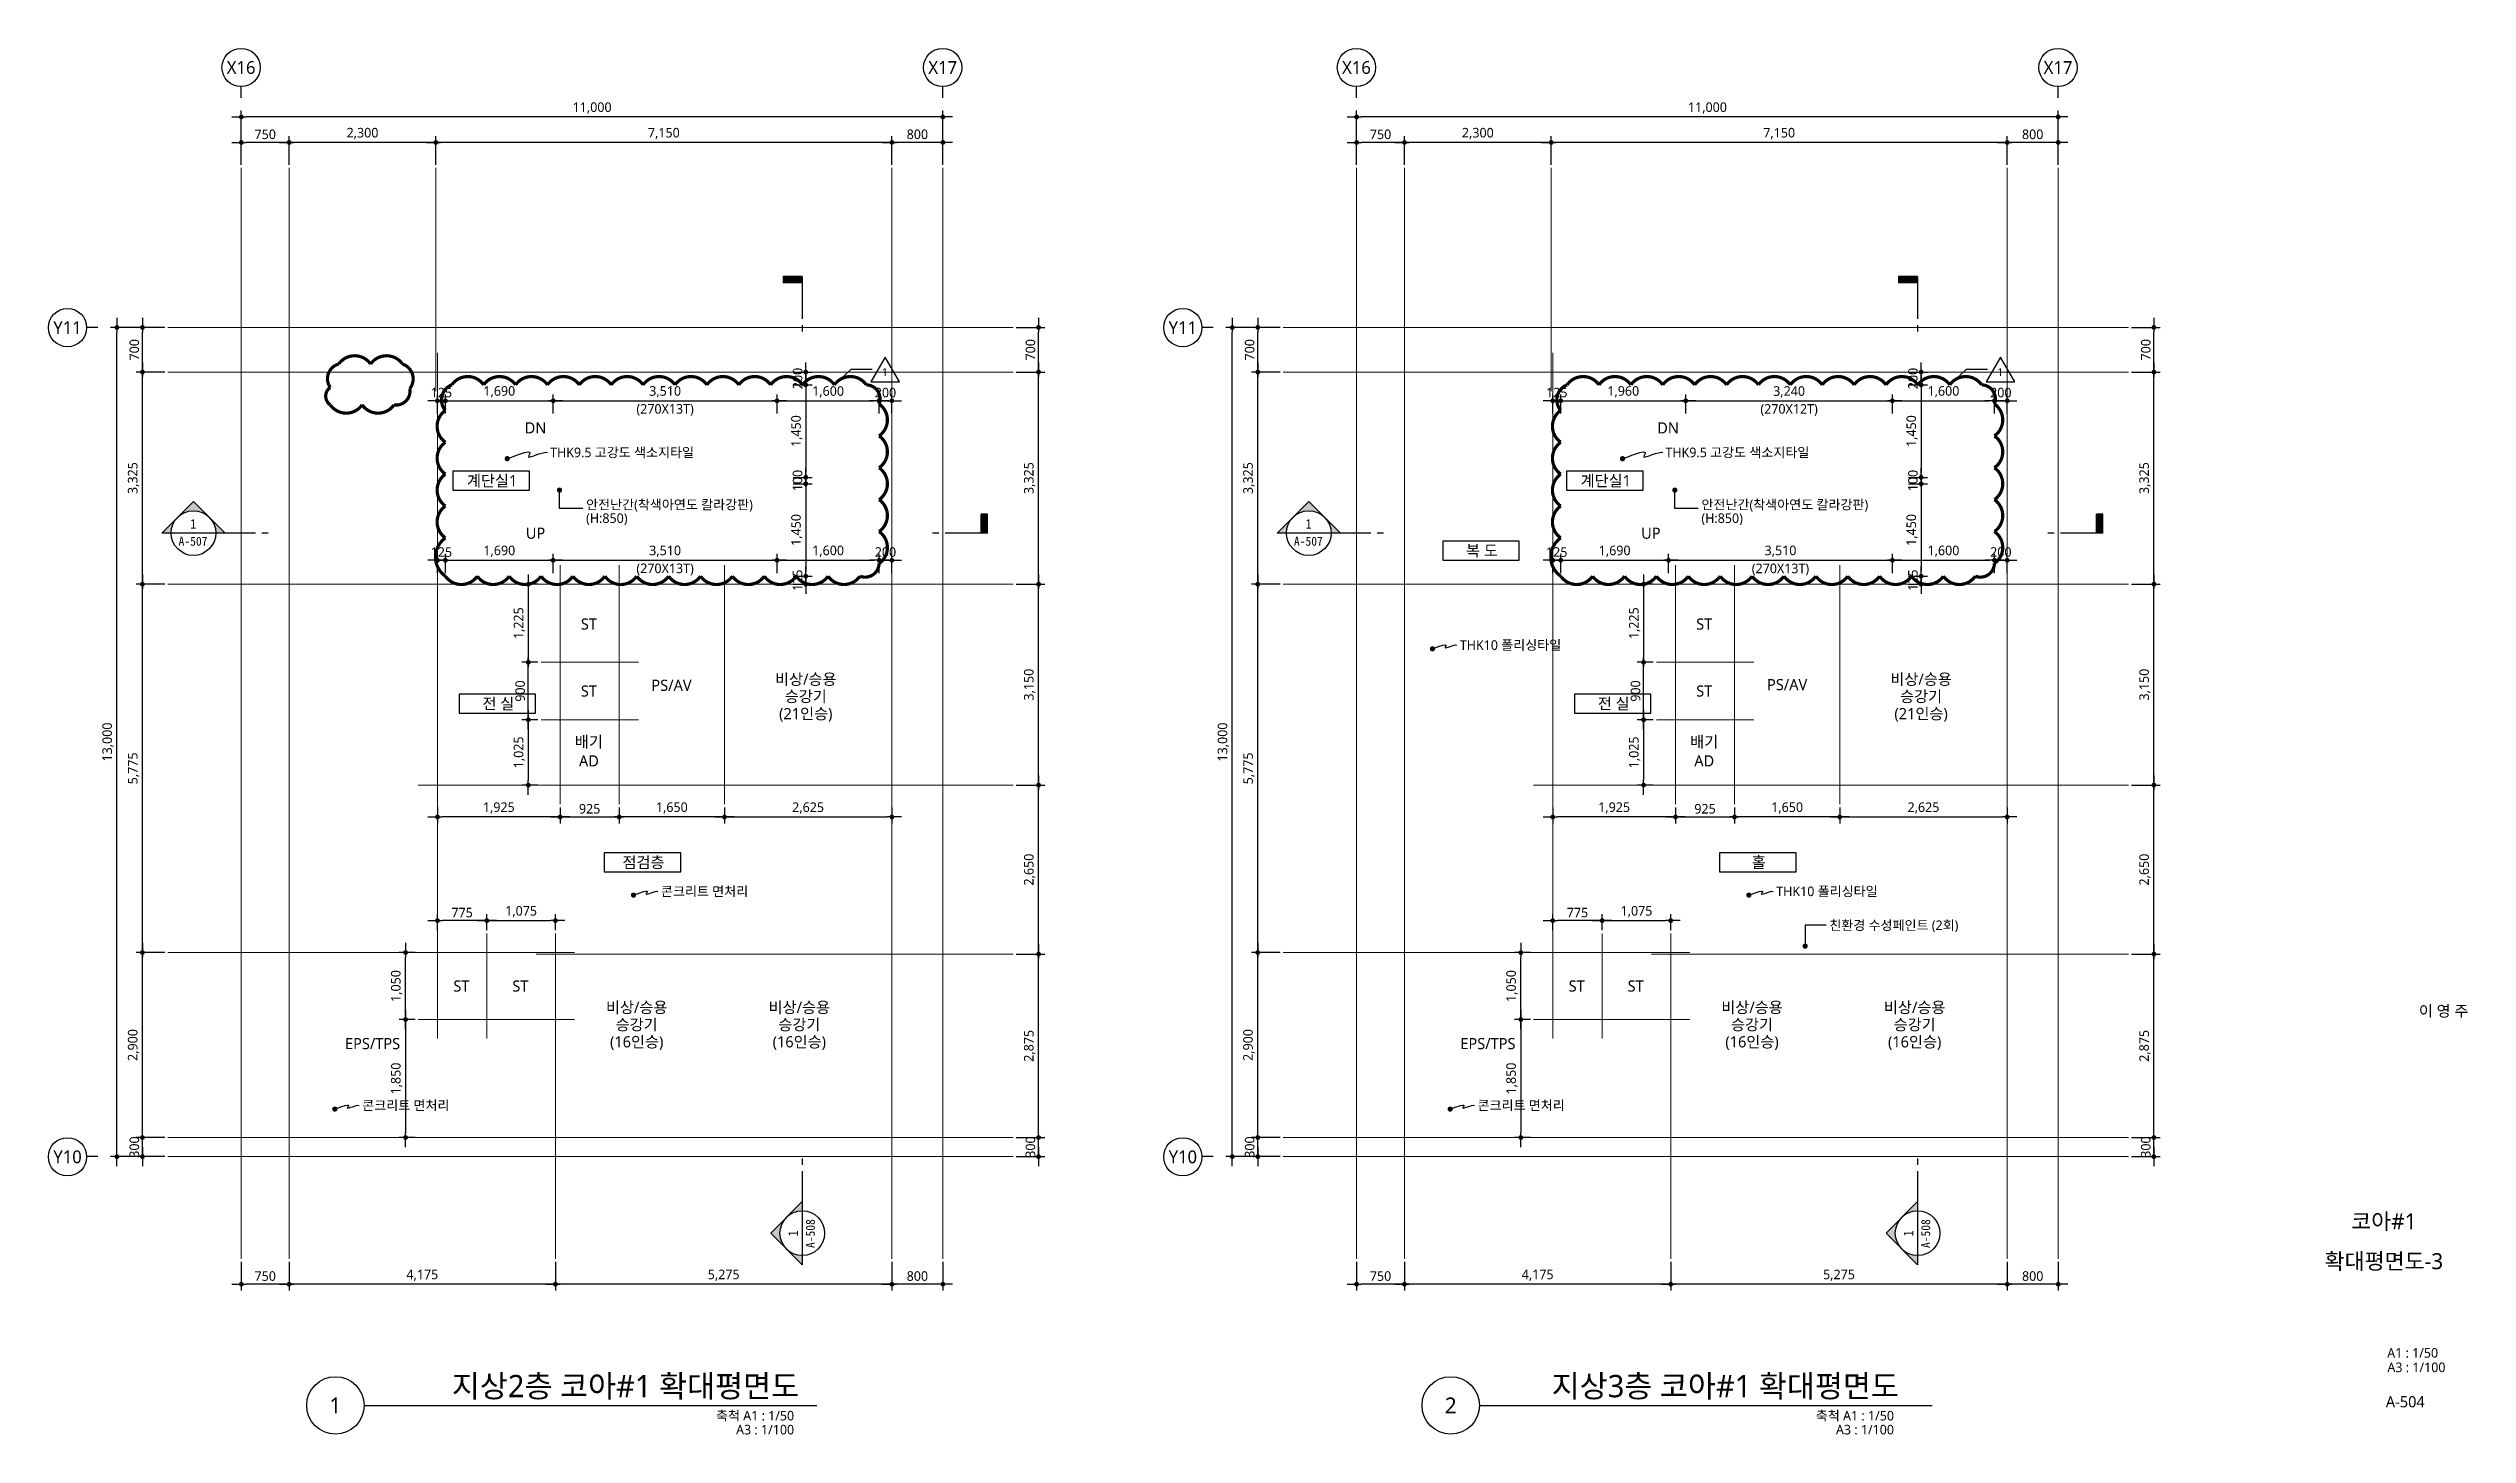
# Model space of a CAD drawing. Header units: millimetres. Extents: x 1424731 to 1631737, y 707248 to 849681.
# Drawn here: x 1509412 to 1547344, y 827948 to 849681 of the extents above; entities that cross this region are included whole.
import ezdxf
from ezdxf.enums import TextEntityAlignment as Align

# ---------------------------------------------------------------- set-up
doc = ezdxf.new("R2010")
doc.units = ezdxf.units.MM
doc.header["$MEASUREMENT"] = 0
doc.linetypes.add('CEN', pattern=[62, 60, -1, 0, -1])
doc.layers.get('0').update_dxf_attribs({"linetype": 'CONTINUOUS'})
for name, color, linetype, lineweight in [('A-AXIS-BUBL', 7, 'CONTINUOUS', 25), ('A-BORD-TEXT', 3, 'CONTINUOUS', 25), ('A-CNTL', 1, 'CEN', 15), ('A-DIMS', 7, 'CONTINUOUS', 25), ('A-MKXS-LEAD', 7, 'CONTINUOUS', 25), ('A-MKXS-MAK1', 3, 'CONTINUOUS', 25), ('A-MKXS-TEXT1', 3, 'CONTINUOUS', 25), ('A-MKXS-TEXT2', 7, 'CONTINUOUS', 25), ('A-MKXX-NAME', 3, 'CONTINUOUS', 25), ('A-MKXX-SYMB', 7, 'CONTINUOUS', 25), ('A-XXXX-SYMB', 7, 'CONTINUOUS', 25), ('A-XXXX-TXT1', 3, 'CONTINUOUS', 25), ('A-XXXX-TXT2', 3, 'CONTINUOUS', 25), ('REV-202205', 20, 'CONTINUOUS', 25)]:
    doc.layers.add(name, color=color, linetype=linetype, lineweight=lineweight)
doc.styles.add('HY울릉도L', font='')
doc.styles.add('돋움체', font='')
doc.styles.add('맑은고딕', font='malgun.ttf')
doc.styles.get('HY울릉도L').set_extended_font_data('HYwulM')
doc.styles.get('돋움체').set_extended_font_data('DotumChe')
doc.dimstyles.new('CDIM', dxfattribs={"dimtxt": 3, "dimasz": 1.5, "dimexe": 2, "dimexo": 1, "dimgap": 1, "dimtad": 1, "dimdec": 0, "dimrnd": 0.5, "dimzin": 0, "dimdsep": 32, "dimlunit": 6, "dimtxsty": 'HY울릉도L', "dimblk1": '_CIDOT', "dimblk2": '_CIDOT', "dimsah": 1, "dimcen": 5.5, "dimclrd": 2, "dimclre": 2, "dimclrt": 7, "dimadec": 0, "dimazin": 0, "dimtfac": 1, "dimtdec": 0, "dimtix": 1, "dimtmove": 2, "dimatfit": 1, "dimldrblk": '_CIDOT', "dimfxl": 1, "dimtolj": 1, "dimtzin": 0, "dimlwd": -1, "dimarcsym": 0})

msp = doc.modelspace()

# ---------------------------------------------------------------- texts
at = {"layer": 'A-BORD-TEXT', "style": '맑은고딕'}
for s, height, p in [('이 영 주', 175, (1547356.3, 834502.3)), ('A1 : 1/50', 150, (1546881.5, 829154.6)), ('A3 : 1/100', 150, (1546996.4, 828927.9)), ('A-504', 175, (1546671.7, 828376.1))]:
    msp.add_text(s, height=height, dxfattribs=at).set_placement(p, align=Align.RIGHT)
for s, p in [('코아#1', (1546030.7, 831292.4)), ('확대평면도-3', (1546030.7, 830667.4))]:
    msp.add_text(s, height=250, dxfattribs=at).set_placement(p, align=Align.MIDDLE_CENTER)
at = {"layer": 'A-MKXS-TEXT1', "style": '맑은고딕'}
for s, p in [('THK9.5 고강도 색소지타일', (1517278, 843347.4)), ('THK9.5 고강도 색소지타일', (1534765.5, 843347.4)), ('안전난간(착색아연도 칼라강판)', (1517843, 842528.5)), ('안전난간(착색아연도 칼라강판)', (1535330.5, 842528.5)), ('(H:850)', (1517843, 842315.5)), ('(H:850)', (1535330.5, 842315.5)), ('THK10 폴리싱타일', (1531542.3, 840326.7)), ('콘크리트 면처리', (1519015.9, 836465.4)), ('THK10 폴리싱타일', (1536503.4, 836465.4)), ('친환경 수성페인트 (2회)', (1537335, 835934.3)), ('콘크리트 면처리', (1514332.5, 833110.4)), ('콘크리트 면처리', (1531820, 833110.4))]:
    msp.add_text(s, height=150, dxfattribs=at).set_placement(p, align=Align.MIDDLE_LEFT)
at = {"layer": 'A-MKXX-NAME', "style": '맑은고딕'}
for s, p in [('DN', (1517050.3, 843731.2)), ('DN', (1534807.8, 843731)), ('계단실1', (1516369.4, 842902.8)), ('계단실1', (1533831.1, 842902.9)), ('UP', (1517050.3, 842081.2)), ('UP', (1534537.8, 842081)), ('복 도', (1531889, 841806.2)), ('ST', (1517887, 840656.2)), ('ST', (1535374.5, 840656.2)), ('비상/승용', (1521287, 839791.2)), ('비상/승용', (1538774.5, 839791.2)), ('전 실', (1516466.5, 839409)), ('ST', (1517887, 839606.2)), ('PS/AV', (1519182, 839695.9)), ('승강기', (1521287, 839521.2)), ('전 실', (1533954, 839409)), ('ST', (1535374.5, 839606.2)), ('PS/AV', (1536674.5, 839706.2)), ('승강기', (1538774.5, 839521.2)), ('(21인승)', (1521287, 839251.2)), ('(21인승)', (1538774.5, 839251.2)), ('배기', (1517887, 838810.4)), ('배기', (1535374.5, 838810.4)), ('AD', (1517887, 838510.4)), ('AD', (1535374.5, 838510.4)), ('점검층', (1518741.7, 836920.6)), ('홀', (1536229.2, 836920.6)), ('ST', (1515887, 834981.2)), ('ST', (1516812, 834981.2)), ('ST', (1533374.5, 834981.2)), ('ST', (1534299.5, 834981.2)), ('EPS/TPS', (1514495.2, 834078.7)), ('EPS/TPS', (1531982.7, 834078.7))]:
    msp.add_text(s, height=175, dxfattribs=at).set_placement(p, align=Align.MIDDLE_CENTER)
at = {"layer": 'A-XXXX-TXT1', "style": '맑은고딕'}
for s, p in [('지상2층 코아#1 확대평면도', (1521182.8, 828428.8)), ('지상3층 코아#1 확대평면도', (1538427.5, 828428.8))]:
    msp.add_text(s, height=350, dxfattribs=at).set_placement(p, align=Align.BOTTOM_RIGHT)
for s, p in [('1', (1513912, 828406.2)), ('2', (1531399.5, 828406.2))]:
    msp.add_text(s, height=250, dxfattribs=at).set_placement(p, align=Align.MIDDLE)
for s, p in [('축척 A1 : 1/50', (1521104.9, 828320)), ('A3 : 1/100', (1521104.9, 828101.1)), ('축척 A1 : 1/50', (1538349.6, 828320)), ('A3 : 1/100', (1538349.6, 828101.1))]:
    msp.add_text(s, height=150, dxfattribs=at).set_placement(p, align=Align.TOP_RIGHT)

# ---------------------------------------------------------------- blocks, each defined once
blk = doc.blocks.new('_CIDOT')
at = {"color": 0, "linetype": 'ByBlock'}
blk.add_line((2, 0), (-1, 0), dxfattribs=at)
at = {"color": 0, "linetype": 'ByBlock', "const_width": 0.5}
blk.add_lwpolyline([(-0.25, 0, 1), (0.25, 0, 1)], format="xyb", close=True, dxfattribs=at)
blk = doc.blocks.new('*D420')
at = {"layer": 'A-DIMS', "lineweight": -2, "transparency": 16777216}
for p, q in [((12150, -12700), (12600, -12700)), ((12150, -13000), (12600, -13000))]:
    blk.add_line(p, q, dxfattribs=at)
at = {"layer": 'A-DIMS', "transparency": 16777216}
for p, q in [((12500, -12625), (12500, -12550)), ((12500, -13000), (12500, -12700)), ((12500, -13075), (12500, -13150))]:
    blk.add_line(p, q, dxfattribs=at)
at = {"layer": 'A-DIMS', "transparency": 16777216, "xscale": 75, "yscale": 75, "zscale": 75}
for p, rotation in [((12500, -12700), 270), ((12500, -13000), 90)]:
    blk.add_blockref('_CIDOT', p, dxfattribs=dict(at, rotation=rotation))
at = {"layer": 'A-DIMS', "color": 3, "transparency": 16777216, "insert": (12373, -12850), "char_height": 150, "attachment_point": 5, "rotation": 90, "style": '맑은고딕'}
blk.add_mtext('\\A1;300', dxfattribs=at)
blk = doc.blocks.new('*D421')
at = {"layer": 'A-DIMS', "lineweight": -2, "transparency": 16777216}
for p, q in [((4925, -14650), (4925, -15100)), ((10200, -14650), (10200, -15100))]:
    blk.add_line(p, q, dxfattribs=at)
at = {"layer": 'A-DIMS', "transparency": 16777216}
blk.add_line((10125, -15000), (5000, -15000), dxfattribs=at)
at = {"layer": 'A-DIMS', "transparency": 16777216, "xscale": 75, "yscale": 75, "zscale": 75, "rotation": 180}
blk.add_blockref('_CIDOT', (4925, -15000), dxfattribs=at)
at = {"layer": 'A-DIMS', "transparency": 16777216, "xscale": 75, "yscale": 75, "zscale": 75}
blk.add_blockref('_CIDOT', (10200, -15000), dxfattribs=at)
at = {"layer": 'A-DIMS', "color": 3, "transparency": 16777216, "insert": (7563, -14860), "char_height": 150, "attachment_point": 5, "style": '맑은고딕'}
blk.add_mtext('\\A1;5,275', dxfattribs=at)
blk = doc.blocks.new('*D422')
at = {"layer": 'A-DIMS', "lineweight": -2, "transparency": 16777216}
for p, q in [((10200, -14650), (10200, -15100)), ((11000, -14650), (11000, -15100))]:
    blk.add_line(p, q, dxfattribs=at)
at = {"layer": 'A-DIMS', "transparency": 16777216}
blk.add_line((10925, -15000), (10275, -15000), dxfattribs=at)
at = {"layer": 'A-DIMS', "transparency": 16777216, "xscale": 75, "yscale": 75, "zscale": 75, "rotation": 180}
blk.add_blockref('_CIDOT', (10200, -15000), dxfattribs=at)
at = {"layer": 'A-DIMS', "transparency": 16777216, "xscale": 75, "yscale": 75, "zscale": 75}
blk.add_blockref('_CIDOT', (11000, -15000), dxfattribs=at)
at = {"layer": 'A-DIMS', "color": 3, "transparency": 16777216, "insert": (10600, -14873), "char_height": 150, "attachment_point": 5, "style": '맑은고딕'}
blk.add_mtext('\\A1;800', dxfattribs=at)
blk = doc.blocks.new('*D423')
at = {"layer": 'A-DIMS', "lineweight": -2, "transparency": 16777216}
for p, q in [((750, -14650), (750, -15100)), ((4925, -14650), (4925, -15100))]:
    blk.add_line(p, q, dxfattribs=at)
at = {"layer": 'A-DIMS', "transparency": 16777216}
blk.add_line((4850, -15000), (825, -15000), dxfattribs=at)
at = {"layer": 'A-DIMS', "transparency": 16777216, "xscale": 75, "yscale": 75, "zscale": 75, "rotation": 180}
blk.add_blockref('_CIDOT', (750, -15000), dxfattribs=at)
at = {"layer": 'A-DIMS', "transparency": 16777216, "xscale": 75, "yscale": 75, "zscale": 75}
blk.add_blockref('_CIDOT', (4925, -15000), dxfattribs=at)
at = {"layer": 'A-DIMS', "color": 3, "transparency": 16777216, "insert": (2838, -14860), "char_height": 150, "attachment_point": 5, "style": '맑은고딕'}
blk.add_mtext('\\A1;4,175', dxfattribs=at)
blk = doc.blocks.new('*D424')
at = {"layer": 'A-DIMS', "lineweight": -2, "transparency": 16777216}
for p, q in [((0, -14650), (0, -15100)), ((750, -14650), (750, -15100))]:
    blk.add_line(p, q, dxfattribs=at)
at = {"layer": 'A-DIMS', "transparency": 16777216}
blk.add_line((675, -15000), (75, -15000), dxfattribs=at)
at = {"layer": 'A-DIMS', "transparency": 16777216, "xscale": 75, "yscale": 75, "zscale": 75, "rotation": 180}
blk.add_blockref('_CIDOT', (0, -15000), dxfattribs=at)
at = {"layer": 'A-DIMS', "transparency": 16777216, "xscale": 75, "yscale": 75, "zscale": 75}
blk.add_blockref('_CIDOT', (750, -15000), dxfattribs=at)
at = {"layer": 'A-DIMS', "color": 3, "transparency": 16777216, "insert": (375, -14873), "char_height": 150, "attachment_point": 5, "style": '맑은고딕'}
blk.add_mtext('\\A1;750', dxfattribs=at)
blk = doc.blocks.new('*D425')
at = {"layer": 'A-DIMS', "lineweight": -2, "transparency": 16777216}
for p, q in [((-1200, 0), (-2050, 0)), ((-1200, -13000), (-2050, -13000))]:
    blk.add_line(p, q, dxfattribs=at)
at = {"layer": 'A-DIMS', "transparency": 16777216}
blk.add_line((-1950, -12925), (-1950, -75), dxfattribs=at)
at = {"layer": 'A-DIMS', "transparency": 16777216, "xscale": 75, "yscale": 75, "zscale": 75}
for p, rotation in [((-1950, 0), 90), ((-1950, -13000), 270)]:
    blk.add_blockref('_CIDOT', p, dxfattribs=dict(at, rotation=rotation))
at = {"layer": 'A-DIMS', "color": 3, "transparency": 16777216, "insert": (-2090, -6500), "char_height": 150, "attachment_point": 5, "rotation": 90, "style": '맑은고딕'}
blk.add_mtext('\\A1;13,000', dxfattribs=at)
blk = doc.blocks.new('*D426')
at = {"layer": 'A-DIMS', "lineweight": -2, "transparency": 16777216}
for p, q in [((12150, -9825), (12600, -9825)), ((12150, -12700), (12600, -12700))]:
    blk.add_line(p, q, dxfattribs=at)
at = {"layer": 'A-DIMS', "transparency": 16777216}
blk.add_line((12500, -12625), (12500, -9900), dxfattribs=at)
at = {"layer": 'A-DIMS', "transparency": 16777216, "xscale": 75, "yscale": 75, "zscale": 75}
for p, rotation in [((12500, -9825), 90), ((12500, -12700), 270)]:
    blk.add_blockref('_CIDOT', p, dxfattribs=dict(at, rotation=rotation))
at = {"layer": 'A-DIMS', "color": 3, "transparency": 16777216, "insert": (12360, -11263), "char_height": 150, "attachment_point": 5, "rotation": 90, "style": '맑은고딕'}
blk.add_mtext('\\A1;2,875', dxfattribs=at)
blk = doc.blocks.new('*D427')
at = {"layer": 'A-DIMS', "lineweight": -2, "transparency": 16777216}
for p, q in [((12150, -7175), (12600, -7175)), ((12150, -9825), (12600, -9825))]:
    blk.add_line(p, q, dxfattribs=at)
at = {"layer": 'A-DIMS', "transparency": 16777216}
blk.add_line((12500, -9750), (12500, -7250), dxfattribs=at)
at = {"layer": 'A-DIMS', "transparency": 16777216, "xscale": 75, "yscale": 75, "zscale": 75}
for p, rotation in [((12500, -7175), 90), ((12500, -9825), 270)]:
    blk.add_blockref('_CIDOT', p, dxfattribs=dict(at, rotation=rotation))
at = {"layer": 'A-DIMS', "color": 3, "transparency": 16777216, "insert": (12360, -8500), "char_height": 150, "attachment_point": 5, "rotation": 90, "style": '맑은고딕'}
blk.add_mtext('\\A1;2,650', dxfattribs=at)
blk = doc.blocks.new('*D428')
at = {"layer": 'A-DIMS', "lineweight": -2, "transparency": 16777216}
for p, q in [((12150, -4025), (12600, -4025)), ((12150, -7175), (12600, -7175))]:
    blk.add_line(p, q, dxfattribs=at)
at = {"layer": 'A-DIMS', "transparency": 16777216}
blk.add_line((12500, -7100), (12500, -4100), dxfattribs=at)
at = {"layer": 'A-DIMS', "transparency": 16777216, "xscale": 75, "yscale": 75, "zscale": 75}
for p, rotation in [((12500, -4025), 90), ((12500, -7175), 270)]:
    blk.add_blockref('_CIDOT', p, dxfattribs=dict(at, rotation=rotation))
at = {"layer": 'A-DIMS', "color": 3, "transparency": 16777216, "insert": (12360, -5600), "char_height": 150, "attachment_point": 5, "rotation": 90, "style": '맑은고딕'}
blk.add_mtext('\\A1;3,150', dxfattribs=at)
blk = doc.blocks.new('*D429')
at = {"layer": 'A-DIMS', "lineweight": -2, "transparency": 16777216}
for p, q in [((12150, -700), (12600, -700)), ((12150, -4025), (12600, -4025))]:
    blk.add_line(p, q, dxfattribs=at)
at = {"layer": 'A-DIMS', "transparency": 16777216}
blk.add_line((12500, -3950), (12500, -775), dxfattribs=at)
at = {"layer": 'A-DIMS', "transparency": 16777216, "xscale": 75, "yscale": 75, "zscale": 75}
for p, rotation in [((12500, -700), 90), ((12500, -4025), 270)]:
    blk.add_blockref('_CIDOT', p, dxfattribs=dict(at, rotation=rotation))
at = {"layer": 'A-DIMS', "color": 3, "transparency": 16777216, "insert": (12360, -2362), "char_height": 150, "attachment_point": 5, "rotation": 90, "style": '맑은고딕'}
blk.add_mtext('\\A1;3,325', dxfattribs=at)
blk = doc.blocks.new('*D430')
at = {"layer": 'A-DIMS', "lineweight": -2, "transparency": 16777216}
for p, q in [((12150, 0), (12600, 0)), ((12150, -700), (12600, -700))]:
    blk.add_line(p, q, dxfattribs=at)
at = {"layer": 'A-DIMS', "transparency": 16777216}
blk.add_line((12500, -625), (12500, -75), dxfattribs=at)
at = {"layer": 'A-DIMS', "transparency": 16777216, "xscale": 75, "yscale": 75, "zscale": 75}
for p, rotation in [((12500, 0), 90), ((12500, -700), 270)]:
    blk.add_blockref('_CIDOT', p, dxfattribs=dict(at, rotation=rotation))
at = {"layer": 'A-DIMS', "color": 3, "transparency": 16777216, "insert": (12373, -350), "char_height": 150, "attachment_point": 5, "rotation": 90, "style": '맑은고딕'}
blk.add_mtext('\\A1;700', dxfattribs=at)
blk = doc.blocks.new('*D431')
at = {"layer": 'A-DIMS', "lineweight": -2, "transparency": 16777216}
for p, q in [((-1200, -12700), (-1650, -12700)), ((-1200, -13000), (-1650, -13000))]:
    blk.add_line(p, q, dxfattribs=at)
at = {"layer": 'A-DIMS', "transparency": 16777216}
for p, q in [((-1550, -12625), (-1550, -12550)), ((-1550, -13000), (-1550, -12700)), ((-1550, -13075), (-1550, -13150))]:
    blk.add_line(p, q, dxfattribs=at)
at = {"layer": 'A-DIMS', "transparency": 16777216, "xscale": 75, "yscale": 75, "zscale": 75}
for p, rotation in [((-1550, -12700), 270), ((-1550, -13000), 90)]:
    blk.add_blockref('_CIDOT', p, dxfattribs=dict(at, rotation=rotation))
at = {"layer": 'A-DIMS', "color": 3, "transparency": 16777216, "insert": (-1677, -12850), "char_height": 150, "attachment_point": 5, "rotation": 90, "style": '맑은고딕'}
blk.add_mtext('\\A1;300', dxfattribs=at)
blk = doc.blocks.new('*D432')
at = {"layer": 'A-DIMS', "lineweight": -2, "transparency": 16777216}
for p, q in [((-1200, -9800), (-1650, -9800)), ((-1200, -12700), (-1650, -12700))]:
    blk.add_line(p, q, dxfattribs=at)
at = {"layer": 'A-DIMS', "transparency": 16777216}
blk.add_line((-1550, -12625), (-1550, -9875), dxfattribs=at)
at = {"layer": 'A-DIMS', "transparency": 16777216, "xscale": 75, "yscale": 75, "zscale": 75}
for p, rotation in [((-1550, -9800), 90), ((-1550, -12700), 270)]:
    blk.add_blockref('_CIDOT', p, dxfattribs=dict(at, rotation=rotation))
at = {"layer": 'A-DIMS', "color": 3, "transparency": 16777216, "insert": (-1690, -11250), "char_height": 150, "attachment_point": 5, "rotation": 90, "style": '맑은고딕'}
blk.add_mtext('\\A1;2,900', dxfattribs=at)
blk = doc.blocks.new('*D433')
at = {"layer": 'A-DIMS', "lineweight": -2, "transparency": 16777216}
for p, q in [((-1200, -4025), (-1650, -4025)), ((-1200, -9800), (-1650, -9800))]:
    blk.add_line(p, q, dxfattribs=at)
at = {"layer": 'A-DIMS', "transparency": 16777216}
blk.add_line((-1550, -9725), (-1550, -4100), dxfattribs=at)
at = {"layer": 'A-DIMS', "transparency": 16777216, "xscale": 75, "yscale": 75, "zscale": 75}
for p, rotation in [((-1550, -4025), 90), ((-1550, -9800), 270)]:
    blk.add_blockref('_CIDOT', p, dxfattribs=dict(at, rotation=rotation))
at = {"layer": 'A-DIMS', "color": 3, "transparency": 16777216, "insert": (-1689, -6913), "char_height": 150, "attachment_point": 5, "rotation": 90, "style": '맑은고딕'}
blk.add_mtext('\\A1;5,775', dxfattribs=at)
blk = doc.blocks.new('*D434')
at = {"layer": 'A-DIMS', "lineweight": -2, "transparency": 16777216}
for p, q in [((-1200, 0), (-1650, 0)), ((-1200, -700), (-1650, -700))]:
    blk.add_line(p, q, dxfattribs=at)
at = {"layer": 'A-DIMS', "transparency": 16777216}
blk.add_line((-1550, -625), (-1550, -75), dxfattribs=at)
at = {"layer": 'A-DIMS', "transparency": 16777216, "xscale": 75, "yscale": 75, "zscale": 75}
for p, rotation in [((-1550, 0), 90), ((-1550, -700), 270)]:
    blk.add_blockref('_CIDOT', p, dxfattribs=dict(at, rotation=rotation))
at = {"layer": 'A-DIMS', "color": 3, "transparency": 16777216, "insert": (-1677, -350), "char_height": 150, "attachment_point": 5, "rotation": 90, "style": '맑은고딕'}
blk.add_mtext('\\A1;700', dxfattribs=at)
blk = doc.blocks.new('*D414')
at = {"layer": 'A-DIMS', "lineweight": -2, "transparency": 16777216}
for p, q in [((3050, 2550), (3050, 3000)), ((10200, 2550), (10200, 3000))]:
    blk.add_line(p, q, dxfattribs=at)
at = {"layer": 'A-DIMS', "transparency": 16777216}
blk.add_line((10125, 2900), (3125, 2900), dxfattribs=at)
at = {"layer": 'A-DIMS', "transparency": 16777216, "xscale": 75, "yscale": 75, "zscale": 75, "rotation": 180}
blk.add_blockref('_CIDOT', (3050, 2900), dxfattribs=at)
at = {"layer": 'A-DIMS', "transparency": 16777216, "xscale": 75, "yscale": 75, "zscale": 75}
blk.add_blockref('_CIDOT', (10200, 2900), dxfattribs=at)
at = {"layer": 'A-DIMS', "color": 3, "transparency": 16777216, "insert": (6625, 3040), "char_height": 150, "attachment_point": 5, "style": '맑은고딕'}
blk.add_mtext('\\A1;7,150', dxfattribs=at)
blk = doc.blocks.new('*D415')
at = {"layer": 'A-DIMS', "lineweight": -2, "transparency": 16777216}
for p, q in [((0, 2550), (0, 3400)), ((11000, 2550), (11000, 3400))]:
    blk.add_line(p, q, dxfattribs=at)
at = {"layer": 'A-DIMS', "transparency": 16777216}
blk.add_line((10925, 3300), (75, 3300), dxfattribs=at)
at = {"layer": 'A-DIMS', "transparency": 16777216, "xscale": 75, "yscale": 75, "zscale": 75, "rotation": 180}
blk.add_blockref('_CIDOT', (0, 3300), dxfattribs=at)
at = {"layer": 'A-DIMS', "transparency": 16777216, "xscale": 75, "yscale": 75, "zscale": 75}
blk.add_blockref('_CIDOT', (11000, 3300), dxfattribs=at)
at = {"layer": 'A-DIMS', "color": 3, "transparency": 16777216, "insert": (5500, 3440), "char_height": 150, "attachment_point": 5, "style": '맑은고딕'}
blk.add_mtext('\\A1;11,000', dxfattribs=at)
blk = doc.blocks.new('*D416')
at = {"layer": 'A-DIMS', "lineweight": -2, "transparency": 16777216}
for p, q in [((10200, 2550), (10200, 3000)), ((11000, 2550), (11000, 3000))]:
    blk.add_line(p, q, dxfattribs=at)
at = {"layer": 'A-DIMS', "transparency": 16777216}
blk.add_line((10925, 2900), (10275, 2900), dxfattribs=at)
at = {"layer": 'A-DIMS', "transparency": 16777216, "xscale": 75, "yscale": 75, "zscale": 75, "rotation": 180}
blk.add_blockref('_CIDOT', (10200, 2900), dxfattribs=at)
at = {"layer": 'A-DIMS', "transparency": 16777216, "xscale": 75, "yscale": 75, "zscale": 75}
blk.add_blockref('_CIDOT', (11000, 2900), dxfattribs=at)
at = {"layer": 'A-DIMS', "color": 3, "transparency": 16777216, "insert": (10600, 3027), "char_height": 150, "attachment_point": 5, "style": '맑은고딕'}
blk.add_mtext('\\A1;800', dxfattribs=at)
blk = doc.blocks.new('*D417')
at = {"layer": 'A-DIMS', "lineweight": -2, "transparency": 16777216}
for p, q in [((750, 2550), (750, 3000)), ((3050, 2550), (3050, 3000))]:
    blk.add_line(p, q, dxfattribs=at)
at = {"layer": 'A-DIMS', "transparency": 16777216}
blk.add_line((2975, 2900), (825, 2900), dxfattribs=at)
at = {"layer": 'A-DIMS', "transparency": 16777216, "xscale": 75, "yscale": 75, "zscale": 75, "rotation": 180}
blk.add_blockref('_CIDOT', (750, 2900), dxfattribs=at)
at = {"layer": 'A-DIMS', "transparency": 16777216, "xscale": 75, "yscale": 75, "zscale": 75}
blk.add_blockref('_CIDOT', (3050, 2900), dxfattribs=at)
at = {"layer": 'A-DIMS', "color": 3, "transparency": 16777216, "insert": (1900, 3040), "char_height": 150, "attachment_point": 5, "style": '맑은고딕'}
blk.add_mtext('\\A1;2,300', dxfattribs=at)
blk = doc.blocks.new('*D418')
at = {"layer": 'A-DIMS', "lineweight": -2, "transparency": 16777216}
for p, q in [((0, 2550), (0, 3000)), ((750, 2550), (750, 3000))]:
    blk.add_line(p, q, dxfattribs=at)
at = {"layer": 'A-DIMS', "transparency": 16777216}
blk.add_line((675, 2900), (75, 2900), dxfattribs=at)
at = {"layer": 'A-DIMS', "transparency": 16777216, "xscale": 75, "yscale": 75, "zscale": 75, "rotation": 180}
blk.add_blockref('_CIDOT', (0, 2900), dxfattribs=at)
at = {"layer": 'A-DIMS', "transparency": 16777216, "xscale": 75, "yscale": 75, "zscale": 75}
blk.add_blockref('_CIDOT', (750, 2900), dxfattribs=at)
at = {"layer": 'A-DIMS', "color": 3, "transparency": 16777216, "insert": (375, 3027), "char_height": 150, "attachment_point": 5, "style": '맑은고딕'}
blk.add_mtext('\\A1;750', dxfattribs=at)
blk = doc.blocks.new('*D419')
at = {"layer": 'A-DIMS', "lineweight": -2, "transparency": 16777216}
for p, q in [((-1200, -700), (-1650, -700)), ((-1200, -4025), (-1650, -4025))]:
    blk.add_line(p, q, dxfattribs=at)
at = {"layer": 'A-DIMS', "transparency": 16777216}
blk.add_line((-1550, -3950), (-1550, -775), dxfattribs=at)
at = {"layer": 'A-DIMS', "transparency": 16777216, "xscale": 75, "yscale": 75, "zscale": 75}
for p, rotation in [((-1550, -700), 90), ((-1550, -4025), 270)]:
    blk.add_blockref('_CIDOT', p, dxfattribs=dict(at, rotation=rotation))
at = {"layer": 'A-DIMS', "color": 3, "transparency": 16777216, "insert": (-1690, -2362), "char_height": 150, "attachment_point": 5, "rotation": 90, "style": '맑은고딕'}
blk.add_mtext('\\A1;3,325', dxfattribs=at)
blk = doc.blocks.new('CORE 1- 단면')
at = {"layer": 'A-MKXS-MAK1'}
for points in [[(9245, 15395), (9245, 15495), (9545, 15495), (9545, 15395)], [(12350, 11770), (12450, 11770), (12450, 11470), (12350, 11470)]]:
    blk.add_hatch(color=256, dxfattribs=at).paths.add_polyline_path(points)
h = blk.add_hatch(color=256, dxfattribs=at)
h.paths.add_polyline_path([(0, 11965), (247, 11717, 0.414214), (-247, 11717)])
h.paths.add_polyline_path([(247, 11717), (495, 11470), (350, 11470, 0.198912)])
h.paths.add_polyline_path([(-247, 11717, 0.198912), (-350, 11470), (-495, 11470)])
h = blk.add_hatch(color=256, dxfattribs=at)
h.paths.add_polyline_path([(9050, 495), (9297, 742, 0.414214), (9297, 247)])
h.paths.add_polyline_path([(9297, 742), (9545, 990), (9545, 845, 0.198912)])
h.paths.add_polyline_path([(9297, 247, 0.198912), (9545, 145), (9545, 0)])
for p, q in [((9245, 15495), (9245, 15395)), ((9545, 15495), (9245, 15495)), ((9545, 15395), (9245, 15395)), ((9545, 15495), (9545, 14832)), ((9545, 14732), (9545, 14632)), ((-495, 11470), (0, 11965)), ((495, 11470), (0, 11965)), ((12450, 11770), (12350, 11770)), ((12350, 11470), (12350, 11770)), ((12450, 11470), (12450, 11770)), ((973, 11470), (-495, 11470)), ((1173, 11470), (1073, 11470)), ((11687, 11470), (11587, 11470)), ((12450, 11470), (11787, 11470)), ((9545, 1668), (9545, 1568)), ((9545, 1468), (9545, 0)), ((9545, 990), (9050, 495)), ((9545, 0), (9050, 495))]:
    blk.add_line(p, q, dxfattribs=at)
for centre in [(0, 11470), (9545, 495)]:
    blk.add_circle(centre, 350, dxfattribs=at)
at = {"layer": 'A-MKXS-TEXT2', "style": '돋움체'}
for s, height, p in [('A-507', 140, (-7, 11342)), ('1', 150, (-4, 11614))]:
    blk.add_text(s, height=height, dxfattribs=at).set_placement(p, align=Align.MIDDLE)
for s, height, p in [('1', 150, (9401, 491)), ('A-508', 140, (9673, 488))]:
    blk.add_text(s, height=height, rotation=90, dxfattribs=at).set_placement(p, align=Align.MIDDLE)
blk = doc.blocks.new('비상승용승강기16인승')
at = {"layer": 'A-MKXX-NAME', "style": '맑은고딕'}
for s, p in [('비상/승용', (0, 270)), ('승강기', (0, 0)), ('(16인승)', (0, -270))]:
    blk.add_text(s, height=175, dxfattribs=at).set_placement(p, align=Align.MIDDLE_CENTER)
blk = doc.blocks.new('*D457')
at = {"layer": 'A-DIMS', "lineweight": -2, "transparency": 16777216}
for p, q in [((1534924, 837781), (1534924, 837531)), ((1535849, 837781), (1535849, 837531))]:
    blk.add_line(p, q, dxfattribs=at)
at = {"layer": 'A-DIMS', "transparency": 16777216}
blk.add_line((1534999, 837631), (1535774, 837631), dxfattribs=at)
at = {"layer": 'A-DIMS', "transparency": 16777216, "xscale": 75, "yscale": 75, "zscale": 75, "rotation": 180}
blk.add_blockref('_CIDOT', (1534924, 837631), dxfattribs=at)
at = {"layer": 'A-DIMS', "transparency": 16777216, "xscale": 75, "yscale": 75, "zscale": 75}
blk.add_blockref('_CIDOT', (1535849, 837631), dxfattribs=at)
at = {"layer": 'A-DIMS', "color": 3, "transparency": 16777216, "insert": (1535387, 837759), "char_height": 150, "attachment_point": 5, "style": '맑은고딕'}
blk.add_mtext('\\A1;925', dxfattribs=at)
blk = doc.blocks.new('*D458')
at = {"layer": 'A-DIMS', "lineweight": -2, "transparency": 16777216}
for p, q in [((1532999, 837781), (1532999, 837531)), ((1534924, 837781), (1534924, 837531))]:
    blk.add_line(p, q, dxfattribs=at)
at = {"layer": 'A-DIMS', "transparency": 16777216}
blk.add_line((1534849, 837631), (1533074, 837631), dxfattribs=at)
at = {"layer": 'A-DIMS', "transparency": 16777216, "xscale": 75, "yscale": 75, "zscale": 75, "rotation": 180}
blk.add_blockref('_CIDOT', (1532999, 837631), dxfattribs=at)
at = {"layer": 'A-DIMS', "transparency": 16777216, "xscale": 75, "yscale": 75, "zscale": 75}
blk.add_blockref('_CIDOT', (1534924, 837631), dxfattribs=at)
at = {"layer": 'A-DIMS', "color": 3, "transparency": 16777216, "insert": (1533962, 837772), "char_height": 150, "attachment_point": 5, "style": '맑은고딕'}
blk.add_mtext('\\A1;1,925', dxfattribs=at)
blk = doc.blocks.new('*D459')
at = {"layer": 'A-DIMS', "lineweight": -2, "transparency": 16777216}
for p, q in [((1535849, 837781), (1535849, 837531)), ((1537499, 837781), (1537499, 837531))]:
    blk.add_line(p, q, dxfattribs=at)
at = {"layer": 'A-DIMS', "transparency": 16777216}
blk.add_line((1537424, 837631), (1535924, 837631), dxfattribs=at)
at = {"layer": 'A-DIMS', "transparency": 16777216, "xscale": 75, "yscale": 75, "zscale": 75, "rotation": 180}
blk.add_blockref('_CIDOT', (1535849, 837631), dxfattribs=at)
at = {"layer": 'A-DIMS', "transparency": 16777216, "xscale": 75, "yscale": 75, "zscale": 75}
blk.add_blockref('_CIDOT', (1537499, 837631), dxfattribs=at)
at = {"layer": 'A-DIMS', "color": 3, "transparency": 16777216, "insert": (1536674, 837772), "char_height": 150, "attachment_point": 5, "style": '맑은고딕'}
blk.add_mtext('\\A1;1,650', dxfattribs=at)
blk = doc.blocks.new('*D460')
at = {"layer": 'A-DIMS', "lineweight": -2, "transparency": 16777216}
for p, q in [((1537499, 837781), (1537499, 837531)), ((1540124, 837781), (1540124, 837531))]:
    blk.add_line(p, q, dxfattribs=at)
at = {"layer": 'A-DIMS', "transparency": 16777216}
blk.add_line((1537574, 837631), (1540049, 837631), dxfattribs=at)
at = {"layer": 'A-DIMS', "transparency": 16777216, "xscale": 75, "yscale": 75, "zscale": 75, "rotation": 180}
blk.add_blockref('_CIDOT', (1537499, 837631), dxfattribs=at)
at = {"layer": 'A-DIMS', "transparency": 16777216, "xscale": 75, "yscale": 75, "zscale": 75}
blk.add_blockref('_CIDOT', (1540124, 837631), dxfattribs=at)
at = {"layer": 'A-DIMS', "color": 3, "transparency": 16777216, "insert": (1538812, 837771), "char_height": 150, "attachment_point": 5, "style": '맑은고딕'}
blk.add_mtext('\\A1;2,625', dxfattribs=at)
blk = doc.blocks.new('*D461')
at = {"layer": 'A-DIMS', "lineweight": -2, "transparency": 16777216}
for p, q in [((1532999, 835856), (1532999, 836106)), ((1533774, 835856), (1533774, 836106))]:
    blk.add_line(p, q, dxfattribs=at)
at = {"layer": 'A-DIMS', "transparency": 16777216}
blk.add_line((1533699, 836006), (1533074, 836006), dxfattribs=at)
at = {"layer": 'A-DIMS', "transparency": 16777216, "xscale": 75, "yscale": 75, "zscale": 75, "rotation": 180}
blk.add_blockref('_CIDOT', (1532999, 836006), dxfattribs=at)
at = {"layer": 'A-DIMS', "transparency": 16777216, "xscale": 75, "yscale": 75, "zscale": 75}
blk.add_blockref('_CIDOT', (1533774, 836006), dxfattribs=at)
at = {"layer": 'A-DIMS', "color": 3, "transparency": 16777216, "insert": (1533387, 836132), "char_height": 150, "attachment_point": 5, "style": '맑은고딕'}
blk.add_mtext('\\A1;775', dxfattribs=at)
blk = doc.blocks.new('*D462')
at = {"layer": 'A-DIMS', "lineweight": -2, "transparency": 16777216}
for p, q in [((1533774, 835856), (1533774, 836106)), ((1534849, 835856), (1534849, 836106))]:
    blk.add_line(p, q, dxfattribs=at)
at = {"layer": 'A-DIMS', "transparency": 16777216}
blk.add_line((1533849, 836006), (1534774, 836006), dxfattribs=at)
at = {"layer": 'A-DIMS', "transparency": 16777216, "xscale": 75, "yscale": 75, "zscale": 75, "rotation": 180}
blk.add_blockref('_CIDOT', (1533774, 836006), dxfattribs=at)
at = {"layer": 'A-DIMS', "transparency": 16777216, "xscale": 75, "yscale": 75, "zscale": 75}
blk.add_blockref('_CIDOT', (1534849, 836006), dxfattribs=at)
at = {"layer": 'A-DIMS', "color": 3, "transparency": 16777216, "insert": (1534312, 836147), "char_height": 150, "attachment_point": 5, "style": '맑은고딕'}
blk.add_mtext('\\A1;1,075', dxfattribs=at)
blk = doc.blocks.new('*D463')
at = {"layer": 'A-DIMS', "lineweight": -2, "transparency": 16777216}
for p, q in [((1532649, 834456), (1532399, 834456)), ((1532649, 832606), (1532399, 832606))]:
    blk.add_line(p, q, dxfattribs=at)
at = {"layer": 'A-DIMS', "transparency": 16777216}
blk.add_line((1532499, 834381), (1532499, 832681), dxfattribs=at)
at = {"layer": 'A-DIMS', "transparency": 16777216, "xscale": 75, "yscale": 75, "zscale": 75}
for p, rotation in [((1532499, 834456), 90), ((1532499, 832606), 270)]:
    blk.add_blockref('_CIDOT', p, dxfattribs=dict(at, rotation=rotation))
at = {"layer": 'A-DIMS', "color": 3, "transparency": 16777216, "insert": (1532359, 833531), "char_height": 150, "attachment_point": 5, "rotation": 90, "style": '맑은고딕'}
blk.add_mtext('\\A1;1,850', dxfattribs=at)
blk = doc.blocks.new('*D464')
at = {"layer": 'A-DIMS', "lineweight": -2, "transparency": 16777216}
for p, q in [((1532649, 835506), (1532399, 835506)), ((1532649, 834456), (1532399, 834456))]:
    blk.add_line(p, q, dxfattribs=at)
at = {"layer": 'A-DIMS', "transparency": 16777216}
blk.add_line((1532499, 834531), (1532499, 835431), dxfattribs=at)
at = {"layer": 'A-DIMS', "transparency": 16777216, "xscale": 75, "yscale": 75, "zscale": 75}
for p, rotation in [((1532499, 835506), 90), ((1532499, 834456), 270)]:
    blk.add_blockref('_CIDOT', p, dxfattribs=dict(at, rotation=rotation))
at = {"layer": 'A-DIMS', "color": 3, "transparency": 16777216, "insert": (1532359, 834981), "char_height": 150, "attachment_point": 5, "rotation": 90, "style": '맑은고딕'}
blk.add_mtext('\\A1;1,050', dxfattribs=at)
blk = doc.blocks.new('*D465')
at = {"layer": 'A-DIMS', "lineweight": -2, "transparency": 16777216}
for p, q in [((1517437, 837781), (1517437, 837531)), ((1518362, 837781), (1518362, 837531))]:
    blk.add_line(p, q, dxfattribs=at)
at = {"layer": 'A-DIMS', "transparency": 16777216}
blk.add_line((1517512, 837631), (1518287, 837631), dxfattribs=at)
at = {"layer": 'A-DIMS', "transparency": 16777216, "xscale": 75, "yscale": 75, "zscale": 75, "rotation": 180}
blk.add_blockref('_CIDOT', (1517437, 837631), dxfattribs=at)
at = {"layer": 'A-DIMS', "transparency": 16777216, "xscale": 75, "yscale": 75, "zscale": 75}
blk.add_blockref('_CIDOT', (1518362, 837631), dxfattribs=at)
at = {"layer": 'A-DIMS', "color": 3, "transparency": 16777216, "insert": (1517899, 837759), "char_height": 150, "attachment_point": 5, "style": '맑은고딕'}
blk.add_mtext('\\A1;925', dxfattribs=at)
blk = doc.blocks.new('*D466')
at = {"layer": 'A-DIMS', "lineweight": -2, "transparency": 16777216}
for p, q in [((1515512, 837781), (1515512, 837531)), ((1517437, 837781), (1517437, 837531))]:
    blk.add_line(p, q, dxfattribs=at)
at = {"layer": 'A-DIMS', "transparency": 16777216}
blk.add_line((1517362, 837631), (1515587, 837631), dxfattribs=at)
at = {"layer": 'A-DIMS', "transparency": 16777216, "xscale": 75, "yscale": 75, "zscale": 75, "rotation": 180}
blk.add_blockref('_CIDOT', (1515512, 837631), dxfattribs=at)
at = {"layer": 'A-DIMS', "transparency": 16777216, "xscale": 75, "yscale": 75, "zscale": 75}
blk.add_blockref('_CIDOT', (1517437, 837631), dxfattribs=at)
at = {"layer": 'A-DIMS', "color": 3, "transparency": 16777216, "insert": (1516474, 837772), "char_height": 150, "attachment_point": 5, "style": '맑은고딕'}
blk.add_mtext('\\A1;1,925', dxfattribs=at)
blk = doc.blocks.new('*D467')
at = {"layer": 'A-DIMS', "lineweight": -2, "transparency": 16777216}
for p, q in [((1518362, 837781), (1518362, 837531)), ((1520012, 837781), (1520012, 837531))]:
    blk.add_line(p, q, dxfattribs=at)
at = {"layer": 'A-DIMS', "transparency": 16777216}
blk.add_line((1519937, 837631), (1518437, 837631), dxfattribs=at)
at = {"layer": 'A-DIMS', "transparency": 16777216, "xscale": 75, "yscale": 75, "zscale": 75, "rotation": 180}
blk.add_blockref('_CIDOT', (1518362, 837631), dxfattribs=at)
at = {"layer": 'A-DIMS', "transparency": 16777216, "xscale": 75, "yscale": 75, "zscale": 75}
blk.add_blockref('_CIDOT', (1520012, 837631), dxfattribs=at)
at = {"layer": 'A-DIMS', "color": 3, "transparency": 16777216, "insert": (1519187, 837772), "char_height": 150, "attachment_point": 5, "style": '맑은고딕'}
blk.add_mtext('\\A1;1,650', dxfattribs=at)
blk = doc.blocks.new('*D468')
at = {"layer": 'A-DIMS', "lineweight": -2, "transparency": 16777216}
for p, q in [((1520012, 837781), (1520012, 837531)), ((1522637, 837781), (1522637, 837531))]:
    blk.add_line(p, q, dxfattribs=at)
at = {"layer": 'A-DIMS', "transparency": 16777216}
blk.add_line((1520087, 837631), (1522562, 837631), dxfattribs=at)
at = {"layer": 'A-DIMS', "transparency": 16777216, "xscale": 75, "yscale": 75, "zscale": 75, "rotation": 180}
blk.add_blockref('_CIDOT', (1520012, 837631), dxfattribs=at)
at = {"layer": 'A-DIMS', "transparency": 16777216, "xscale": 75, "yscale": 75, "zscale": 75}
blk.add_blockref('_CIDOT', (1522637, 837631), dxfattribs=at)
at = {"layer": 'A-DIMS', "color": 3, "transparency": 16777216, "insert": (1521324, 837771), "char_height": 150, "attachment_point": 5, "style": '맑은고딕'}
blk.add_mtext('\\A1;2,625', dxfattribs=at)
blk = doc.blocks.new('*D469')
at = {"layer": 'A-DIMS', "lineweight": -2, "transparency": 16777216}
for p, q in [((1515512, 835856), (1515512, 836106)), ((1516287, 835856), (1516287, 836106))]:
    blk.add_line(p, q, dxfattribs=at)
at = {"layer": 'A-DIMS', "transparency": 16777216}
blk.add_line((1516212, 836006), (1515587, 836006), dxfattribs=at)
at = {"layer": 'A-DIMS', "transparency": 16777216, "xscale": 75, "yscale": 75, "zscale": 75, "rotation": 180}
blk.add_blockref('_CIDOT', (1515512, 836006), dxfattribs=at)
at = {"layer": 'A-DIMS', "transparency": 16777216, "xscale": 75, "yscale": 75, "zscale": 75}
blk.add_blockref('_CIDOT', (1516287, 836006), dxfattribs=at)
at = {"layer": 'A-DIMS', "color": 3, "transparency": 16777216, "insert": (1515899, 836132), "char_height": 150, "attachment_point": 5, "style": '맑은고딕'}
blk.add_mtext('\\A1;775', dxfattribs=at)
blk = doc.blocks.new('*D470')
at = {"layer": 'A-DIMS', "lineweight": -2, "transparency": 16777216}
for p, q in [((1516287, 835856), (1516287, 836106)), ((1517362, 835856), (1517362, 836106))]:
    blk.add_line(p, q, dxfattribs=at)
at = {"layer": 'A-DIMS', "transparency": 16777216}
blk.add_line((1516362, 836006), (1517287, 836006), dxfattribs=at)
at = {"layer": 'A-DIMS', "transparency": 16777216, "xscale": 75, "yscale": 75, "zscale": 75, "rotation": 180}
blk.add_blockref('_CIDOT', (1516287, 836006), dxfattribs=at)
at = {"layer": 'A-DIMS', "transparency": 16777216, "xscale": 75, "yscale": 75, "zscale": 75}
blk.add_blockref('_CIDOT', (1517362, 836006), dxfattribs=at)
at = {"layer": 'A-DIMS', "color": 3, "transparency": 16777216, "insert": (1516824, 836147), "char_height": 150, "attachment_point": 5, "style": '맑은고딕'}
blk.add_mtext('\\A1;1,075', dxfattribs=at)
blk = doc.blocks.new('*D471')
at = {"layer": 'A-DIMS', "lineweight": -2, "transparency": 16777216}
for p, q in [((1515162, 834456), (1514912, 834456)), ((1515162, 832606), (1514912, 832606))]:
    blk.add_line(p, q, dxfattribs=at)
at = {"layer": 'A-DIMS', "transparency": 16777216}
blk.add_line((1515012, 834381), (1515012, 832681), dxfattribs=at)
at = {"layer": 'A-DIMS', "transparency": 16777216, "xscale": 75, "yscale": 75, "zscale": 75}
for p, rotation in [((1515012, 834456), 90), ((1515012, 832606), 270)]:
    blk.add_blockref('_CIDOT', p, dxfattribs=dict(at, rotation=rotation))
at = {"layer": 'A-DIMS', "color": 3, "transparency": 16777216, "insert": (1514872, 833531), "char_height": 150, "attachment_point": 5, "rotation": 90, "style": '맑은고딕'}
blk.add_mtext('\\A1;1,850', dxfattribs=at)
blk = doc.blocks.new('*D472')
at = {"layer": 'A-DIMS', "lineweight": -2, "transparency": 16777216}
for p, q in [((1515162, 835506), (1514912, 835506)), ((1515162, 834456), (1514912, 834456))]:
    blk.add_line(p, q, dxfattribs=at)
at = {"layer": 'A-DIMS', "transparency": 16777216}
blk.add_line((1515012, 834531), (1515012, 835431), dxfattribs=at)
at = {"layer": 'A-DIMS', "transparency": 16777216, "xscale": 75, "yscale": 75, "zscale": 75}
for p, rotation in [((1515012, 835506), 90), ((1515012, 834456), 270)]:
    blk.add_blockref('_CIDOT', p, dxfattribs=dict(at, rotation=rotation))
at = {"layer": 'A-DIMS', "color": 3, "transparency": 16777216, "insert": (1514872, 834981), "char_height": 150, "attachment_point": 5, "rotation": 90, "style": '맑은고딕'}
blk.add_mtext('\\A1;1,050', dxfattribs=at)
blk = doc.blocks.new('*D503')
at = {"layer": 'A-DIMS', "lineweight": -2, "transparency": 16777216}
for p, q in [((1534574, 839156), (1534324, 839156)), ((1534574, 838131), (1534324, 838131))]:
    blk.add_line(p, q, dxfattribs=at)
at = {"layer": 'A-DIMS', "transparency": 16777216}
blk.add_line((1534424, 839081), (1534424, 838206), dxfattribs=at)
at = {"layer": 'A-DIMS', "transparency": 16777216, "xscale": 75, "yscale": 75, "zscale": 75}
for p, rotation in [((1534424, 839156), 90), ((1534424, 838131), 270)]:
    blk.add_blockref('_CIDOT', p, dxfattribs=dict(at, rotation=rotation))
at = {"layer": 'A-DIMS', "color": 3, "transparency": 16777216, "insert": (1534284, 838644), "char_height": 150, "attachment_point": 5, "rotation": 90, "style": '맑은고딕'}
blk.add_mtext('\\A1;1,025', dxfattribs=at)
blk = doc.blocks.new('*D504')
at = {"layer": 'A-DIMS', "lineweight": -2, "transparency": 16777216}
for p, q in [((1534574, 840056), (1534324, 840056)), ((1534574, 839156), (1534324, 839156))]:
    blk.add_line(p, q, dxfattribs=at)
at = {"layer": 'A-DIMS', "transparency": 16777216}
blk.add_line((1534424, 839231), (1534424, 839981), dxfattribs=at)
at = {"layer": 'A-DIMS', "transparency": 16777216, "xscale": 75, "yscale": 75, "zscale": 75}
for p, rotation in [((1534424, 840056), 90), ((1534424, 839156), 270)]:
    blk.add_blockref('_CIDOT', p, dxfattribs=dict(at, rotation=rotation))
at = {"layer": 'A-DIMS', "color": 3, "transparency": 16777216, "insert": (1534297, 839606), "char_height": 150, "attachment_point": 5, "rotation": 90, "style": '맑은고딕'}
blk.add_mtext('\\A1;900', dxfattribs=at)
blk = doc.blocks.new('*D505')
at = {"layer": 'A-DIMS', "lineweight": -2, "transparency": 16777216}
for p, q in [((1534574, 841281), (1534324, 841281)), ((1534574, 840056), (1534324, 840056))]:
    blk.add_line(p, q, dxfattribs=at)
at = {"layer": 'A-DIMS', "transparency": 16777216}
blk.add_line((1534424, 841206), (1534424, 840131), dxfattribs=at)
at = {"layer": 'A-DIMS', "transparency": 16777216, "xscale": 75, "yscale": 75, "zscale": 75}
for p, rotation in [((1534424, 841281), 90), ((1534424, 840056), 270)]:
    blk.add_blockref('_CIDOT', p, dxfattribs=dict(at, rotation=rotation))
at = {"layer": 'A-DIMS', "color": 3, "transparency": 16777216, "insert": (1534284, 840669), "char_height": 150, "attachment_point": 5, "rotation": 90, "style": '맑은고딕'}
blk.add_mtext('\\A1;1,225', dxfattribs=at)
blk = doc.blocks.new('*D506')
at = {"layer": 'A-DIMS', "lineweight": -2, "transparency": 16777216}
for p, q in [((1517087, 839156), (1516837, 839156)), ((1517087, 838131), (1516837, 838131))]:
    blk.add_line(p, q, dxfattribs=at)
at = {"layer": 'A-DIMS', "transparency": 16777216}
blk.add_line((1516937, 839081), (1516937, 838206), dxfattribs=at)
at = {"layer": 'A-DIMS', "transparency": 16777216, "xscale": 75, "yscale": 75, "zscale": 75}
for p, rotation in [((1516937, 839156), 90), ((1516937, 838131), 270)]:
    blk.add_blockref('_CIDOT', p, dxfattribs=dict(at, rotation=rotation))
at = {"layer": 'A-DIMS', "color": 3, "transparency": 16777216, "insert": (1516797, 838644), "char_height": 150, "attachment_point": 5, "rotation": 90, "style": '맑은고딕'}
blk.add_mtext('\\A1;1,025', dxfattribs=at)
blk = doc.blocks.new('*D507')
at = {"layer": 'A-DIMS', "lineweight": -2, "transparency": 16777216}
for p, q in [((1517087, 840056), (1516837, 840056)), ((1517087, 839156), (1516837, 839156))]:
    blk.add_line(p, q, dxfattribs=at)
at = {"layer": 'A-DIMS', "transparency": 16777216}
blk.add_line((1516937, 839231), (1516937, 839981), dxfattribs=at)
at = {"layer": 'A-DIMS', "transparency": 16777216, "xscale": 75, "yscale": 75, "zscale": 75}
for p, rotation in [((1516937, 840056), 90), ((1516937, 839156), 270)]:
    blk.add_blockref('_CIDOT', p, dxfattribs=dict(at, rotation=rotation))
at = {"layer": 'A-DIMS', "color": 3, "transparency": 16777216, "insert": (1516809, 839606), "char_height": 150, "attachment_point": 5, "rotation": 90, "style": '맑은고딕'}
blk.add_mtext('\\A1;900', dxfattribs=at)
blk = doc.blocks.new('*D508')
at = {"layer": 'A-DIMS', "lineweight": -2, "transparency": 16777216}
for p, q in [((1517087, 841281), (1516837, 841281)), ((1517087, 840056), (1516837, 840056))]:
    blk.add_line(p, q, dxfattribs=at)
at = {"layer": 'A-DIMS', "transparency": 16777216}
blk.add_line((1516937, 841206), (1516937, 840131), dxfattribs=at)
at = {"layer": 'A-DIMS', "transparency": 16777216, "xscale": 75, "yscale": 75, "zscale": 75}
for p, rotation in [((1516937, 841281), 90), ((1516937, 840056), 270)]:
    blk.add_blockref('_CIDOT', p, dxfattribs=dict(at, rotation=rotation))
at = {"layer": 'A-DIMS', "color": 3, "transparency": 16777216, "insert": (1516797, 840669), "char_height": 150, "attachment_point": 5, "rotation": 90, "style": '맑은고딕'}
blk.add_mtext('\\A1;1,225', dxfattribs=at)
blk = doc.blocks.new('*D692')
at = {"layer": 'A-DIMS', "lineweight": -2, "transparency": 16777216}
for p, q in [((1517327, 841456), (1517327, 841756)), ((1520837, 841456), (1520837, 841756))]:
    blk.add_line(p, q, dxfattribs=at)
at = {"layer": 'A-DIMS', "transparency": 16777216}
blk.add_line((1517402, 841656), (1520762, 841656), dxfattribs=at)
at = {"layer": 'A-DIMS', "transparency": 16777216, "xscale": 75, "yscale": 75, "zscale": 75, "rotation": 180}
blk.add_blockref('_CIDOT', (1517327, 841656), dxfattribs=at)
at = {"layer": 'A-DIMS', "transparency": 16777216, "xscale": 75, "yscale": 75, "zscale": 75}
blk.add_blockref('_CIDOT', (1520837, 841656), dxfattribs=at)
at = {"layer": 'A-DIMS', "color": 3, "transparency": 16777216, "char_height": 150, "attachment_point": 5, "style": '맑은고딕'}
for s, insert in [('\\A1;3,510', (1519082, 841797)), ('\\A1;(270X13T)', (1519082, 841513))]:
    blk.add_mtext(s, dxfattribs=dict(at, insert=insert))
blk = doc.blocks.new('*D693')
at = {"layer": 'A-DIMS', "lineweight": -2, "transparency": 16777216}
for p, q in [((1520837, 841456), (1520837, 841756)), ((1522437, 841456), (1522437, 841756))]:
    blk.add_line(p, q, dxfattribs=at)
at = {"layer": 'A-DIMS', "transparency": 16777216}
blk.add_line((1520912, 841656), (1522362, 841656), dxfattribs=at)
at = {"layer": 'A-DIMS', "transparency": 16777216, "xscale": 75, "yscale": 75, "zscale": 75, "rotation": 180}
blk.add_blockref('_CIDOT', (1520837, 841656), dxfattribs=at)
at = {"layer": 'A-DIMS', "transparency": 16777216, "xscale": 75, "yscale": 75, "zscale": 75}
blk.add_blockref('_CIDOT', (1522437, 841656), dxfattribs=at)
at = {"layer": 'A-DIMS', "color": 3, "transparency": 16777216, "insert": (1521637, 841797), "char_height": 150, "attachment_point": 5, "style": '맑은고딕'}
blk.add_mtext('\\A1;1,600', dxfattribs=at)
blk = doc.blocks.new('*D694')
at = {"layer": 'A-DIMS', "lineweight": -2, "transparency": 16777216}
for p, q in [((1522437, 841456), (1522437, 841756)), ((1522637, 841456), (1522637, 841756))]:
    blk.add_line(p, q, dxfattribs=at)
at = {"layer": 'A-DIMS', "transparency": 16777216}
for p, q in [((1522362, 841656), (1522287, 841656)), ((1522437, 841656), (1522637, 841656)), ((1522712, 841656), (1522787, 841656))]:
    blk.add_line(p, q, dxfattribs=at)
at = {"layer": 'A-DIMS', "transparency": 16777216, "xscale": 75, "yscale": 75, "zscale": 75}
blk.add_blockref('_CIDOT', (1522437, 841656), dxfattribs=at)
at = {"layer": 'A-DIMS', "transparency": 16777216, "xscale": 75, "yscale": 75, "zscale": 75, "rotation": 180}
blk.add_blockref('_CIDOT', (1522637, 841656), dxfattribs=at)
at = {"layer": 'A-DIMS', "color": 3, "transparency": 16777216, "insert": (1522537, 841784), "char_height": 150, "attachment_point": 5, "style": '맑은고딕'}
blk.add_mtext('\\A1;200', dxfattribs=at)
blk = doc.blocks.new('*D695')
at = {"layer": 'A-DIMS', "lineweight": -2, "transparency": 16777216}
for p, q in [((1515512, 841456), (1515512, 841756)), ((1515637, 841456), (1515637, 841756))]:
    blk.add_line(p, q, dxfattribs=at)
at = {"layer": 'A-DIMS', "transparency": 16777216}
for p, q in [((1515437, 841656), (1515362, 841656)), ((1515512, 841656), (1515637, 841656)), ((1515712, 841656), (1515787, 841656))]:
    blk.add_line(p, q, dxfattribs=at)
at = {"layer": 'A-DIMS', "transparency": 16777216, "xscale": 75, "yscale": 75, "zscale": 75}
blk.add_blockref('_CIDOT', (1515512, 841656), dxfattribs=at)
at = {"layer": 'A-DIMS', "transparency": 16777216, "xscale": 75, "yscale": 75, "zscale": 75, "rotation": 180}
blk.add_blockref('_CIDOT', (1515637, 841656), dxfattribs=at)
at = {"layer": 'A-DIMS', "color": 3, "transparency": 16777216, "insert": (1515574, 841784), "char_height": 150, "attachment_point": 5, "style": '맑은고딕'}
blk.add_mtext('\\A1;125', dxfattribs=at)
blk = doc.blocks.new('*D682')
at = {"layer": 'A-DIMS', "lineweight": -2, "transparency": 16777216}
for p, q in [((1521087, 842856), (1521387, 842856)), ((1521087, 841406), (1521387, 841406))]:
    blk.add_line(p, q, dxfattribs=at)
at = {"layer": 'A-DIMS', "transparency": 16777216}
blk.add_line((1521287, 842781), (1521287, 841481), dxfattribs=at)
at = {"layer": 'A-DIMS', "transparency": 16777216, "xscale": 75, "yscale": 75, "zscale": 75}
for p, rotation in [((1521287, 842856), 90), ((1521287, 841406), 270)]:
    blk.add_blockref('_CIDOT', p, dxfattribs=dict(at, rotation=rotation))
at = {"layer": 'A-DIMS', "color": 3, "transparency": 16777216, "insert": (1521147, 842131), "char_height": 150, "attachment_point": 5, "rotation": 90, "style": '맑은고딕'}
blk.add_mtext('\\A1;1,450', dxfattribs=at)
blk = doc.blocks.new('*D683')
at = {"layer": 'A-DIMS', "lineweight": -2, "transparency": 16777216}
for p, q in [((1521087, 841406), (1521387, 841406)), ((1521087, 841281), (1521387, 841281))]:
    blk.add_line(p, q, dxfattribs=at)
at = {"layer": 'A-DIMS', "transparency": 16777216}
for p, q in [((1521287, 841481), (1521287, 841556)), ((1521287, 841281), (1521287, 841406)), ((1521287, 841206), (1521287, 841131))]:
    blk.add_line(p, q, dxfattribs=at)
at = {"layer": 'A-DIMS', "transparency": 16777216, "xscale": 75, "yscale": 75, "zscale": 75}
for p, rotation in [((1521287, 841406), 270), ((1521287, 841281), 90)]:
    blk.add_blockref('_CIDOT', p, dxfattribs=dict(at, rotation=rotation))
at = {"layer": 'A-DIMS', "color": 3, "transparency": 16777216, "insert": (1521159, 841343), "char_height": 150, "attachment_point": 5, "rotation": 90, "style": '맑은고딕'}
blk.add_mtext('\\A1;125', dxfattribs=at)
blk = doc.blocks.new('*D684')
at = {"layer": 'A-DIMS', "lineweight": -2, "transparency": 16777216}
for p, q in [((1521087, 844406), (1521387, 844406)), ((1521087, 842956), (1521387, 842956))]:
    blk.add_line(p, q, dxfattribs=at)
at = {"layer": 'A-DIMS', "transparency": 16777216}
blk.add_line((1521287, 844331), (1521287, 843031), dxfattribs=at)
at = {"layer": 'A-DIMS', "transparency": 16777216, "xscale": 75, "yscale": 75, "zscale": 75}
for p, rotation in [((1521287, 844406), 90), ((1521287, 842956), 270)]:
    blk.add_blockref('_CIDOT', p, dxfattribs=dict(at, rotation=rotation))
at = {"layer": 'A-DIMS', "color": 3, "transparency": 16777216, "insert": (1521147, 843681), "char_height": 150, "attachment_point": 5, "rotation": 90, "style": '맑은고딕'}
blk.add_mtext('\\A1;1,450', dxfattribs=at)
blk = doc.blocks.new('*D685')
at = {"layer": 'A-DIMS', "lineweight": -2, "transparency": 16777216}
for p, q in [((1521087, 842956), (1521387, 842956)), ((1521087, 842856), (1521387, 842856))]:
    blk.add_line(p, q, dxfattribs=at)
at = {"layer": 'A-DIMS', "transparency": 16777216}
for p, q in [((1521287, 843031), (1521287, 843106)), ((1521287, 842856), (1521287, 842956)), ((1521287, 842781), (1521287, 842706))]:
    blk.add_line(p, q, dxfattribs=at)
at = {"layer": 'A-DIMS', "transparency": 16777216, "xscale": 75, "yscale": 75, "zscale": 75}
for p, rotation in [((1521287, 842956), 270), ((1521287, 842856), 90)]:
    blk.add_blockref('_CIDOT', p, dxfattribs=dict(at, rotation=rotation))
at = {"layer": 'A-DIMS', "color": 3, "transparency": 16777216, "insert": (1521159, 842906), "char_height": 150, "attachment_point": 5, "rotation": 90, "style": '맑은고딕'}
blk.add_mtext('\\A1;100', dxfattribs=at)
blk = doc.blocks.new('*D686')
at = {"layer": 'A-DIMS', "transparency": 16777216}
for p, q in [((1521287, 844681), (1521287, 844756)), ((1521287, 844406), (1521287, 844606)), ((1521287, 844331), (1521287, 844256))]:
    blk.add_line(p, q, dxfattribs=at)
at = {"layer": 'A-DIMS', "lineweight": -2, "transparency": 16777216}
for p, q in [((1521087, 844606), (1521387, 844606)), ((1521087, 844406), (1521387, 844406))]:
    blk.add_line(p, q, dxfattribs=at)
at = {"layer": 'A-DIMS', "transparency": 16777216, "xscale": 75, "yscale": 75, "zscale": 75}
for p, rotation in [((1521287, 844606), 270), ((1521287, 844406), 90)]:
    blk.add_blockref('_CIDOT', p, dxfattribs=dict(at, rotation=rotation))
at = {"layer": 'A-DIMS', "color": 3, "transparency": 16777216, "insert": (1521160, 844506), "char_height": 150, "attachment_point": 5, "rotation": 90, "style": '맑은고딕'}
blk.add_mtext('\\A1;200', dxfattribs=at)
blk = doc.blocks.new('*D687')
at = {"layer": 'A-DIMS', "lineweight": -2, "transparency": 16777216}
for p, q in [((1515637, 841456), (1515637, 841756)), ((1517327, 841456), (1517327, 841756))]:
    blk.add_line(p, q, dxfattribs=at)
at = {"layer": 'A-DIMS', "transparency": 16777216}
blk.add_line((1515712, 841656), (1517252, 841656), dxfattribs=at)
at = {"layer": 'A-DIMS', "transparency": 16777216, "xscale": 75, "yscale": 75, "zscale": 75, "rotation": 180}
blk.add_blockref('_CIDOT', (1515637, 841656), dxfattribs=at)
at = {"layer": 'A-DIMS', "transparency": 16777216, "xscale": 75, "yscale": 75, "zscale": 75}
blk.add_blockref('_CIDOT', (1517327, 841656), dxfattribs=at)
at = {"layer": 'A-DIMS', "color": 3, "transparency": 16777216, "insert": (1516482, 841797), "char_height": 150, "attachment_point": 5, "style": '맑은고딕'}
blk.add_mtext('\\A1;1,690', dxfattribs=at)
blk = doc.blocks.new('*D688')
at = {"layer": 'A-DIMS', "lineweight": -2, "transparency": 16777216}
for p, q in [((1517327, 843956), (1517327, 844256)), ((1520837, 843956), (1520837, 844256))]:
    blk.add_line(p, q, dxfattribs=at)
at = {"layer": 'A-DIMS', "transparency": 16777216}
blk.add_line((1517402, 844156), (1520762, 844156), dxfattribs=at)
at = {"layer": 'A-DIMS', "transparency": 16777216, "xscale": 75, "yscale": 75, "zscale": 75, "rotation": 180}
blk.add_blockref('_CIDOT', (1517327, 844156), dxfattribs=at)
at = {"layer": 'A-DIMS', "transparency": 16777216, "xscale": 75, "yscale": 75, "zscale": 75}
blk.add_blockref('_CIDOT', (1520837, 844156), dxfattribs=at)
at = {"layer": 'A-DIMS', "color": 3, "transparency": 16777216, "char_height": 150, "attachment_point": 5, "style": '맑은고딕'}
for s, insert in [('\\A1;3,510', (1519082, 844297)), ('\\A1;(270X13T)', (1519082, 844013))]:
    blk.add_mtext(s, dxfattribs=dict(at, insert=insert))
blk = doc.blocks.new('*D689')
at = {"layer": 'A-DIMS', "transparency": 16777216}
for p, q in [((1522362, 844156), (1522287, 844156)), ((1522437, 844156), (1522637, 844156)), ((1522712, 844156), (1522787, 844156))]:
    blk.add_line(p, q, dxfattribs=at)
at = {"layer": 'A-DIMS', "lineweight": -2, "transparency": 16777216}
for p, q in [((1522437, 843956), (1522437, 844256)), ((1522637, 843956), (1522637, 844256))]:
    blk.add_line(p, q, dxfattribs=at)
at = {"layer": 'A-DIMS', "transparency": 16777216, "xscale": 75, "yscale": 75, "zscale": 75}
blk.add_blockref('_CIDOT', (1522437, 844156), dxfattribs=at)
at = {"layer": 'A-DIMS', "transparency": 16777216, "xscale": 75, "yscale": 75, "zscale": 75, "rotation": 180}
blk.add_blockref('_CIDOT', (1522637, 844156), dxfattribs=at)
at = {"layer": 'A-DIMS', "color": 3, "transparency": 16777216, "insert": (1522537, 844284), "char_height": 150, "attachment_point": 5, "style": '맑은고딕'}
blk.add_mtext('\\A1;200', dxfattribs=at)
blk = doc.blocks.new('*D690')
at = {"layer": 'A-DIMS', "transparency": 16777216}
for p, q in [((1515437, 844156), (1515362, 844156)), ((1515512, 844156), (1515637, 844156)), ((1515712, 844156), (1515787, 844156))]:
    blk.add_line(p, q, dxfattribs=at)
at = {"layer": 'A-DIMS', "lineweight": -2, "transparency": 16777216}
for p, q in [((1515512, 843956), (1515512, 844256)), ((1515637, 843956), (1515637, 844256))]:
    blk.add_line(p, q, dxfattribs=at)
at = {"layer": 'A-DIMS', "transparency": 16777216, "xscale": 75, "yscale": 75, "zscale": 75}
blk.add_blockref('_CIDOT', (1515512, 844156), dxfattribs=at)
at = {"layer": 'A-DIMS', "transparency": 16777216, "xscale": 75, "yscale": 75, "zscale": 75, "rotation": 180}
blk.add_blockref('_CIDOT', (1515637, 844156), dxfattribs=at)
at = {"layer": 'A-DIMS', "color": 3, "transparency": 16777216, "insert": (1515574, 844284), "char_height": 150, "attachment_point": 5, "style": '맑은고딕'}
blk.add_mtext('\\A1;125', dxfattribs=at)
blk = doc.blocks.new('*D691')
at = {"layer": 'A-DIMS', "lineweight": -2, "transparency": 16777216}
for p, q in [((1515637, 843956), (1515637, 844256)), ((1517327, 843956), (1517327, 844256))]:
    blk.add_line(p, q, dxfattribs=at)
at = {"layer": 'A-DIMS', "transparency": 16777216}
blk.add_line((1515712, 844156), (1517252, 844156), dxfattribs=at)
at = {"layer": 'A-DIMS', "transparency": 16777216, "xscale": 75, "yscale": 75, "zscale": 75, "rotation": 180}
blk.add_blockref('_CIDOT', (1515637, 844156), dxfattribs=at)
at = {"layer": 'A-DIMS', "transparency": 16777216, "xscale": 75, "yscale": 75, "zscale": 75}
blk.add_blockref('_CIDOT', (1517327, 844156), dxfattribs=at)
at = {"layer": 'A-DIMS', "color": 3, "transparency": 16777216, "insert": (1516482, 844297), "char_height": 150, "attachment_point": 5, "style": '맑은고딕'}
blk.add_mtext('\\A1;1,690', dxfattribs=at)
blk = doc.blocks.new('*D706')
at = {"layer": 'A-DIMS', "lineweight": -2, "transparency": 16777216}
for p, q in [((1534815, 841456), (1534815, 841756)), ((1538325, 841456), (1538325, 841756))]:
    blk.add_line(p, q, dxfattribs=at)
at = {"layer": 'A-DIMS', "transparency": 16777216}
blk.add_line((1534890, 841656), (1538250, 841656), dxfattribs=at)
at = {"layer": 'A-DIMS', "transparency": 16777216, "xscale": 75, "yscale": 75, "zscale": 75, "rotation": 180}
blk.add_blockref('_CIDOT', (1534815, 841656), dxfattribs=at)
at = {"layer": 'A-DIMS', "transparency": 16777216, "xscale": 75, "yscale": 75, "zscale": 75}
blk.add_blockref('_CIDOT', (1538325, 841656), dxfattribs=at)
at = {"layer": 'A-DIMS', "color": 3, "transparency": 16777216, "char_height": 150, "attachment_point": 5, "style": '맑은고딕'}
for s, insert in [('\\A1;3,510', (1536570, 841797)), ('\\A1;(270X13T)', (1536570, 841512))]:
    blk.add_mtext(s, dxfattribs=dict(at, insert=insert))
blk = doc.blocks.new('*D707')
at = {"layer": 'A-DIMS', "lineweight": -2, "transparency": 16777216}
for p, q in [((1538325, 841456), (1538325, 841756)), ((1539925, 841456), (1539925, 841756))]:
    blk.add_line(p, q, dxfattribs=at)
at = {"layer": 'A-DIMS', "transparency": 16777216}
blk.add_line((1538400, 841656), (1539850, 841656), dxfattribs=at)
at = {"layer": 'A-DIMS', "transparency": 16777216, "xscale": 75, "yscale": 75, "zscale": 75, "rotation": 180}
blk.add_blockref('_CIDOT', (1538325, 841656), dxfattribs=at)
at = {"layer": 'A-DIMS', "transparency": 16777216, "xscale": 75, "yscale": 75, "zscale": 75}
blk.add_blockref('_CIDOT', (1539925, 841656), dxfattribs=at)
at = {"layer": 'A-DIMS', "color": 3, "transparency": 16777216, "insert": (1539125, 841797), "char_height": 150, "attachment_point": 5, "style": '맑은고딕'}
blk.add_mtext('\\A1;1,600', dxfattribs=at)
blk = doc.blocks.new('*D708')
at = {"layer": 'A-DIMS', "lineweight": -2, "transparency": 16777216}
for p, q in [((1539925, 841456), (1539925, 841756)), ((1540125, 841456), (1540125, 841756))]:
    blk.add_line(p, q, dxfattribs=at)
at = {"layer": 'A-DIMS', "transparency": 16777216}
for p, q in [((1539850, 841656), (1539775, 841656)), ((1539925, 841656), (1540125, 841656)), ((1540200, 841656), (1540275, 841656))]:
    blk.add_line(p, q, dxfattribs=at)
at = {"layer": 'A-DIMS', "transparency": 16777216, "xscale": 75, "yscale": 75, "zscale": 75}
blk.add_blockref('_CIDOT', (1539925, 841656), dxfattribs=at)
at = {"layer": 'A-DIMS', "transparency": 16777216, "xscale": 75, "yscale": 75, "zscale": 75, "rotation": 180}
blk.add_blockref('_CIDOT', (1540125, 841656), dxfattribs=at)
at = {"layer": 'A-DIMS', "color": 3, "transparency": 16777216, "insert": (1540025, 841784), "char_height": 150, "attachment_point": 5, "style": '맑은고딕'}
blk.add_mtext('\\A1;200', dxfattribs=at)
blk = doc.blocks.new('*D709')
at = {"layer": 'A-DIMS', "lineweight": -2, "transparency": 16777216}
for p, q in [((1533000, 841456), (1533000, 841756)), ((1533125, 841456), (1533125, 841756))]:
    blk.add_line(p, q, dxfattribs=at)
at = {"layer": 'A-DIMS', "transparency": 16777216}
for p, q in [((1532925, 841656), (1532850, 841656)), ((1533000, 841656), (1533125, 841656)), ((1533200, 841656), (1533275, 841656))]:
    blk.add_line(p, q, dxfattribs=at)
at = {"layer": 'A-DIMS', "transparency": 16777216, "xscale": 75, "yscale": 75, "zscale": 75}
blk.add_blockref('_CIDOT', (1533000, 841656), dxfattribs=at)
at = {"layer": 'A-DIMS', "transparency": 16777216, "xscale": 75, "yscale": 75, "zscale": 75, "rotation": 180}
blk.add_blockref('_CIDOT', (1533125, 841656), dxfattribs=at)
at = {"layer": 'A-DIMS', "color": 3, "transparency": 16777216, "insert": (1533062, 841784), "char_height": 150, "attachment_point": 5, "style": '맑은고딕'}
blk.add_mtext('\\A1;125', dxfattribs=at)
blk = doc.blocks.new('*D696')
at = {"layer": 'A-DIMS', "lineweight": -2, "transparency": 16777216}
for p, q in [((1538575, 842856), (1538875, 842856)), ((1538575, 841406), (1538875, 841406))]:
    blk.add_line(p, q, dxfattribs=at)
at = {"layer": 'A-DIMS', "transparency": 16777216}
blk.add_line((1538775, 842781), (1538775, 841481), dxfattribs=at)
at = {"layer": 'A-DIMS', "transparency": 16777216, "xscale": 75, "yscale": 75, "zscale": 75}
for p, rotation in [((1538775, 842856), 90), ((1538775, 841406), 270)]:
    blk.add_blockref('_CIDOT', p, dxfattribs=dict(at, rotation=rotation))
at = {"layer": 'A-DIMS', "color": 3, "transparency": 16777216, "insert": (1538634, 842131), "char_height": 150, "attachment_point": 5, "rotation": 90, "style": '맑은고딕'}
blk.add_mtext('\\A1;1,450', dxfattribs=at)
blk = doc.blocks.new('*D697')
at = {"layer": 'A-DIMS', "lineweight": -2, "transparency": 16777216}
for p, q in [((1538575, 841406), (1538875, 841406)), ((1538575, 841281), (1538875, 841281))]:
    blk.add_line(p, q, dxfattribs=at)
at = {"layer": 'A-DIMS', "transparency": 16777216}
for p, q in [((1538775, 841481), (1538775, 841556)), ((1538775, 841281), (1538775, 841406)), ((1538775, 841206), (1538775, 841131))]:
    blk.add_line(p, q, dxfattribs=at)
at = {"layer": 'A-DIMS', "transparency": 16777216, "xscale": 75, "yscale": 75, "zscale": 75}
for p, rotation in [((1538775, 841406), 270), ((1538775, 841281), 90)]:
    blk.add_blockref('_CIDOT', p, dxfattribs=dict(at, rotation=rotation))
at = {"layer": 'A-DIMS', "color": 3, "transparency": 16777216, "insert": (1538647, 841344), "char_height": 150, "attachment_point": 5, "rotation": 90, "style": '맑은고딕'}
blk.add_mtext('\\A1;125', dxfattribs=at)
blk = doc.blocks.new('*D698')
at = {"layer": 'A-DIMS', "lineweight": -2, "transparency": 16777216}
for p, q in [((1538575, 844406), (1538875, 844406)), ((1538575, 842956), (1538875, 842956))]:
    blk.add_line(p, q, dxfattribs=at)
at = {"layer": 'A-DIMS', "transparency": 16777216}
blk.add_line((1538775, 844331), (1538775, 843031), dxfattribs=at)
at = {"layer": 'A-DIMS', "transparency": 16777216, "xscale": 75, "yscale": 75, "zscale": 75}
for p, rotation in [((1538775, 844406), 90), ((1538775, 842956), 270)]:
    blk.add_blockref('_CIDOT', p, dxfattribs=dict(at, rotation=rotation))
at = {"layer": 'A-DIMS', "color": 3, "transparency": 16777216, "insert": (1538634, 843681), "char_height": 150, "attachment_point": 5, "rotation": 90, "style": '맑은고딕'}
blk.add_mtext('\\A1;1,450', dxfattribs=at)
blk = doc.blocks.new('*D699')
at = {"layer": 'A-DIMS', "lineweight": -2, "transparency": 16777216}
for p, q in [((1538575, 842956), (1538875, 842956)), ((1538575, 842856), (1538875, 842856))]:
    blk.add_line(p, q, dxfattribs=at)
at = {"layer": 'A-DIMS', "transparency": 16777216}
for p, q in [((1538775, 843031), (1538775, 843106)), ((1538775, 842856), (1538775, 842956)), ((1538775, 842781), (1538775, 842706))]:
    blk.add_line(p, q, dxfattribs=at)
at = {"layer": 'A-DIMS', "transparency": 16777216, "xscale": 75, "yscale": 75, "zscale": 75}
for p, rotation in [((1538775, 842956), 270), ((1538775, 842856), 90)]:
    blk.add_blockref('_CIDOT', p, dxfattribs=dict(at, rotation=rotation))
at = {"layer": 'A-DIMS', "color": 3, "transparency": 16777216, "insert": (1538647, 842906), "char_height": 150, "attachment_point": 5, "rotation": 90, "style": '맑은고딕'}
blk.add_mtext('\\A1;100', dxfattribs=at)
blk = doc.blocks.new('*D700')
at = {"layer": 'A-DIMS', "transparency": 16777216}
for p, q in [((1538775, 844681), (1538775, 844756)), ((1538775, 844406), (1538775, 844606)), ((1538775, 844331), (1538775, 844256))]:
    blk.add_line(p, q, dxfattribs=at)
at = {"layer": 'A-DIMS', "lineweight": -2, "transparency": 16777216}
for p, q in [((1538575, 844606), (1538875, 844606)), ((1538575, 844406), (1538875, 844406))]:
    blk.add_line(p, q, dxfattribs=at)
at = {"layer": 'A-DIMS', "transparency": 16777216, "xscale": 75, "yscale": 75, "zscale": 75}
for p, rotation in [((1538775, 844606), 270), ((1538775, 844406), 90)]:
    blk.add_blockref('_CIDOT', p, dxfattribs=dict(at, rotation=rotation))
at = {"layer": 'A-DIMS', "color": 3, "transparency": 16777216, "insert": (1538647, 844506), "char_height": 150, "attachment_point": 5, "rotation": 90, "style": '맑은고딕'}
blk.add_mtext('\\A1;200', dxfattribs=at)
blk = doc.blocks.new('*D701')
at = {"layer": 'A-DIMS', "lineweight": -2, "transparency": 16777216}
for p, q in [((1533125, 841456), (1533125, 841756)), ((1534815, 841456), (1534815, 841756))]:
    blk.add_line(p, q, dxfattribs=at)
at = {"layer": 'A-DIMS', "transparency": 16777216}
blk.add_line((1533200, 841656), (1534740, 841656), dxfattribs=at)
at = {"layer": 'A-DIMS', "transparency": 16777216, "xscale": 75, "yscale": 75, "zscale": 75, "rotation": 180}
blk.add_blockref('_CIDOT', (1533125, 841656), dxfattribs=at)
at = {"layer": 'A-DIMS', "transparency": 16777216, "xscale": 75, "yscale": 75, "zscale": 75}
blk.add_blockref('_CIDOT', (1534815, 841656), dxfattribs=at)
at = {"layer": 'A-DIMS', "color": 3, "transparency": 16777216, "insert": (1533970, 841797), "char_height": 150, "attachment_point": 5, "style": '맑은고딕'}
blk.add_mtext('\\A1;1,690', dxfattribs=at)
blk = doc.blocks.new('*D702')
at = {"layer": 'A-DIMS', "lineweight": -2, "transparency": 16777216}
for p, q in [((1535085, 843956), (1535085, 844256)), ((1538325, 843956), (1538325, 844256))]:
    blk.add_line(p, q, dxfattribs=at)
at = {"layer": 'A-DIMS', "transparency": 16777216}
blk.add_line((1535160, 844156), (1538250, 844156), dxfattribs=at)
at = {"layer": 'A-DIMS', "transparency": 16777216, "xscale": 75, "yscale": 75, "zscale": 75, "rotation": 180}
blk.add_blockref('_CIDOT', (1535085, 844156), dxfattribs=at)
at = {"layer": 'A-DIMS', "transparency": 16777216, "xscale": 75, "yscale": 75, "zscale": 75}
blk.add_blockref('_CIDOT', (1538325, 844156), dxfattribs=at)
at = {"layer": 'A-DIMS', "color": 3, "transparency": 16777216, "char_height": 150, "attachment_point": 5, "style": '맑은고딕'}
for s, insert in [('\\A1;3,240', (1536705, 844296)), ('\\A1;(270X12T)', (1536705, 844012))]:
    blk.add_mtext(s, dxfattribs=dict(at, insert=insert))
blk = doc.blocks.new('*D703')
at = {"layer": 'A-DIMS', "transparency": 16777216}
for p, q in [((1539850, 844156), (1539775, 844156)), ((1539925, 844156), (1540125, 844156)), ((1540200, 844156), (1540275, 844156))]:
    blk.add_line(p, q, dxfattribs=at)
at = {"layer": 'A-DIMS', "lineweight": -2, "transparency": 16777216}
for p, q in [((1539925, 843956), (1539925, 844256)), ((1540125, 843956), (1540125, 844256))]:
    blk.add_line(p, q, dxfattribs=at)
at = {"layer": 'A-DIMS', "transparency": 16777216, "xscale": 75, "yscale": 75, "zscale": 75}
blk.add_blockref('_CIDOT', (1539925, 844156), dxfattribs=at)
at = {"layer": 'A-DIMS', "transparency": 16777216, "xscale": 75, "yscale": 75, "zscale": 75, "rotation": 180}
blk.add_blockref('_CIDOT', (1540125, 844156), dxfattribs=at)
at = {"layer": 'A-DIMS', "color": 3, "transparency": 16777216, "insert": (1540025, 844284), "char_height": 150, "attachment_point": 5, "style": '맑은고딕'}
blk.add_mtext('\\A1;200', dxfattribs=at)
blk = doc.blocks.new('*D704')
at = {"layer": 'A-DIMS', "transparency": 16777216}
for p, q in [((1532925, 844156), (1532850, 844156)), ((1533000, 844156), (1533125, 844156)), ((1533200, 844156), (1533275, 844156))]:
    blk.add_line(p, q, dxfattribs=at)
at = {"layer": 'A-DIMS', "lineweight": -2, "transparency": 16777216}
for p, q in [((1533000, 843956), (1533000, 844256)), ((1533125, 843956), (1533125, 844256))]:
    blk.add_line(p, q, dxfattribs=at)
at = {"layer": 'A-DIMS', "transparency": 16777216, "xscale": 75, "yscale": 75, "zscale": 75}
blk.add_blockref('_CIDOT', (1533000, 844156), dxfattribs=at)
at = {"layer": 'A-DIMS', "transparency": 16777216, "xscale": 75, "yscale": 75, "zscale": 75, "rotation": 180}
blk.add_blockref('_CIDOT', (1533125, 844156), dxfattribs=at)
at = {"layer": 'A-DIMS', "color": 3, "transparency": 16777216, "insert": (1533062, 844284), "char_height": 150, "attachment_point": 5, "style": '맑은고딕'}
blk.add_mtext('\\A1;125', dxfattribs=at)
blk = doc.blocks.new('*D705')
at = {"layer": 'A-DIMS', "lineweight": -2, "transparency": 16777216}
for p, q in [((1533125, 843956), (1533125, 844256)), ((1535085, 843956), (1535085, 844256))]:
    blk.add_line(p, q, dxfattribs=at)
at = {"layer": 'A-DIMS', "transparency": 16777216}
blk.add_line((1533200, 844156), (1535010, 844156), dxfattribs=at)
at = {"layer": 'A-DIMS', "transparency": 16777216, "xscale": 75, "yscale": 75, "zscale": 75, "rotation": 180}
blk.add_blockref('_CIDOT', (1533125, 844156), dxfattribs=at)
at = {"layer": 'A-DIMS', "transparency": 16777216, "xscale": 75, "yscale": 75, "zscale": 75}
blk.add_blockref('_CIDOT', (1535085, 844156), dxfattribs=at)
at = {"layer": 'A-DIMS', "color": 3, "transparency": 16777216, "insert": (1534105, 844297), "char_height": 150, "attachment_point": 5, "style": '맑은고딕'}
blk.add_mtext('\\A1;1,960', dxfattribs=at)
blk = doc.blocks.new('*D755')
at = {"layer": 'A-DIMS', "lineweight": -2, "transparency": 16777216}
for p, q in [((1538325, 843956), (1538325, 844256)), ((1539925, 843956), (1539925, 844256))]:
    blk.add_line(p, q, dxfattribs=at)
at = {"layer": 'A-DIMS', "transparency": 16777216}
blk.add_line((1538400, 844156), (1539850, 844156), dxfattribs=at)
at = {"layer": 'A-DIMS', "transparency": 16777216, "xscale": 75, "yscale": 75, "zscale": 75, "rotation": 180}
blk.add_blockref('_CIDOT', (1538325, 844156), dxfattribs=at)
at = {"layer": 'A-DIMS', "transparency": 16777216, "xscale": 75, "yscale": 75, "zscale": 75}
blk.add_blockref('_CIDOT', (1539925, 844156), dxfattribs=at)
at = {"layer": 'A-DIMS', "color": 3, "transparency": 16777216, "insert": (1539125, 844297), "char_height": 150, "attachment_point": 5, "style": '맑은고딕'}
blk.add_mtext('\\A1;1,600', dxfattribs=at)
blk = doc.blocks.new('*D756')
at = {"layer": 'A-DIMS', "lineweight": -2, "transparency": 16777216}
for p, q in [((1520837, 843956), (1520837, 844256)), ((1522437, 843956), (1522437, 844256))]:
    blk.add_line(p, q, dxfattribs=at)
at = {"layer": 'A-DIMS', "transparency": 16777216}
blk.add_line((1520912, 844156), (1522362, 844156), dxfattribs=at)
at = {"layer": 'A-DIMS', "transparency": 16777216, "xscale": 75, "yscale": 75, "zscale": 75, "rotation": 180}
blk.add_blockref('_CIDOT', (1520837, 844156), dxfattribs=at)
at = {"layer": 'A-DIMS', "transparency": 16777216, "xscale": 75, "yscale": 75, "zscale": 75}
blk.add_blockref('_CIDOT', (1522437, 844156), dxfattribs=at)
at = {"layer": 'A-DIMS', "color": 3, "transparency": 16777216, "insert": (1521637, 844296), "char_height": 150, "attachment_point": 5, "style": '맑은고딕'}
blk.add_mtext('\\A1;1,600', dxfattribs=at)
blk = doc.blocks.new('A$C098F3C96')
at = {"layer": 'REV-202205'}
for p, q in [((-3124, 1954), (-5684, -454)), ((225, 1954), (-3124, 1954))]:
    blk.add_line(p, q, dxfattribs=at)
blk.add_lwpolyline([(2252, 3900), (0, 0), (4504, 0)], close=True, dxfattribs=at)
at = {"layer": 'A-BORD-TEXT', "style": '맑은고딕'}
blk.add_text('1', height=1250, dxfattribs=at).set_placement((2227, 1534), align=Align.MIDDLE)
blk = doc.blocks.new('CORE2_GRID')
at = {"layer": 'A-AXIS-BUBL', "ltscale": 0.2}
for p, q in [((0, 3600), (0, 3775)), ((11000, 3600), (11000, 3775)), ((-2250, 0), (-2425, 0)), ((-2250, -13000), (-2425, -13000))]:
    blk.add_line(p, q, dxfattribs=at)
for centre in [(-2.9, 4075), (10997.1, 4075), (-2725, -2.9), (-2725, -13002.9)]:
    blk.add_circle(centre, 300, dxfattribs=at)
at = {"layer": 'A-CNTL'}
for p, q in [((0, -14600), (0, 2500)), ((750, -14600), (750, 2500)), ((3050, -1000), (3050, 2500)), ((10200, -14600), (10200, 2500)), ((11000, -14600), (11000, 2500)), ((12100, 0), (-1150, 0)), ((12100, -700), (-1150, -700)), ((3075, -11150), (3075, -400)), ((5000, -7475), (5000, -3725)), ((5925, -7475), (5925, -3725)), ((7575, -7475), (7575, -3725)), ((12100, -4025), (-1150, -4025)), ((6225, -5250), (4700, -5250)), ((6225, -6150), (4700, -6150)), ((12100, -7175), (2775, -7175)), ((5225, -9800), (-1150, -9800)), ((3850, -11150), (3850, -9500)), ((12100, -9825), (4625, -9825)), ((4925, -14600), (4925, -9500)), ((5225, -10850), (2775, -10850)), ((12100, -12700), (-1150, -12700)), ((12100, -13000), (-1150, -13000))]:
    blk.add_line(p, q, dxfattribs=at)
at = {"layer": 'A-XXXX-TXT2', "ltscale": 0.2, "style": '맑은고딕'}
for s, p in [('X16', (-2.9, 4075)), ('X17', (10997.1, 4075)), ('Y11', (-2725, -2.9)), ('Y10', (-2725, -13002.9))]:
    blk.add_text(s, height=200, dxfattribs=at).set_placement(p, align=Align.MIDDLE)
at = {"layer": 'A-DIMS'}
for base, p1, p2, angle, picture, middle in [((0, 3300), (11000, 2500), (0, 2500), 180, '*D415', (5500, 3440.5)), ((0, 2900), (750, 2500), (0, 2500), 180, '*D418', (375, 3027.5)), ((750, 2900), (3050, 2500), (750, 2500), 180, '*D417', (1900, 3040.1)), ((3050, 2900), (10200, 2500), (3050, 2500), 180, '*D414', (6625, 3040.5)), ((10200, 2900), (11000, 2500), (10200, 2500), 180, '*D416', (10600, 3027.5)), ((-1950, 0), (-1150, -13000), (-1150, 0), 270, '*D425', (-2090.5, -6500)), ((-1550, 0), (-1150, -700), (-1150, 0), 270, '*D434', (-1677.5, -350)), ((12500, 0), (12100, -700), (12100, 0), 270, '*D430', (12372.5, -350)), ((-1550, -700), (-1150, -4025), (-1150, -700), 270, '*D419', (-1690.1, -2362.5)), ((12500, -700), (12100, -4025), (12100, -700), 270, '*D429', (12359.9, -2362.5)), ((-1550, -4025), (-1150, -9800), (-1150, -4025), 270, '*D433', (-1688.9, -6912.5)), ((12500, -4025), (12100, -7175), (12100, -4025), 270, '*D428', (12359.5, -5600)), ((12500, -7175), (12100, -9825), (12100, -7175), 270, '*D427', (12359.9, -8500)), ((-1550, -9800), (-1150, -12700), (-1150, -9800), 270, '*D432', (-1690.1, -11250)), ((12500, -9825), (12100, -12700), (12100, -9825), 270, '*D426', (12359.9, -11262.5)), ((-1550, -12700), (-1150, -13000), (-1150, -12700), 270, '*D431', (-1677.5, -12850)), ((12500, -12700), (12100, -13000), (12100, -12700), 270, '*D420', (12372.5, -12850)), ((0, -15000), (750, -14600), (0, -14600), 180, '*D424', (375, -14872.5)), ((750, -15000), (4925, -14600), (750, -14600), 180, '*D423', (2837.5, -14859.5)), ((4925, -15000), (10200, -14600), (4925, -14600), 180, '*D421', (7562.5, -14859.9)), ((10200, -15000), (11000, -14600), (10200, -14600), 180, '*D422', (10600, -14872.5))]:
    dim = blk.add_linear_dim(base=base, p1=p1, p2=p2, angle=angle, dimstyle='CDIM', override={"dimscale": 50, "dimtxsty": '맑은고딕', "dimclrd": 256, "dimclre": 256, "dimclrt": 3}, dxfattribs=at)
    dim.commit()
    dim.dimension.update_dxf_attribs({"geometry": picture, "text_midpoint": middle})

# ---------------------------------------------------------------- dimensions: what is measured, and where the dimension line sits
at = {"layer": 'A-DIMS'}
for base, p1, p2, angle, picture, middle in [((1521287, 844605.9), (1521037, 844405.9), (1521037, 844605.9), 270, '*D686', (1521159.5, 844505.9)), ((1538774.5, 844606), (1538524.5, 844406), (1538524.5, 844606), 270, '*D700', (1538647, 844506)), ((1521287, 842955.9), (1521037, 844405.9), (1521037, 842955.9), 90, '*D684', (1521146.5, 843680.9)), ((1538774.5, 842956), (1538524.5, 844406), (1538524.5, 842956), 90, '*D698', (1538634, 843681)), ((1521287, 842955.9), (1521037, 842855.9), (1521037, 842955.9), 270, '*D685', (1521159.1, 842905.9)), ((1521287, 841405.9), (1521037, 842855.9), (1521037, 841405.9), 90, '*D682', (1521146.5, 842130.9)), ((1538774.5, 842956), (1538524.5, 842856), (1538524.5, 842956), 270, '*D699', (1538646.6, 842906)), ((1538774.5, 841406), (1538524.5, 842856), (1538524.5, 841406), 90, '*D696', (1538634, 842131)), ((1516937, 840056.2), (1517137, 841281.2), (1517137, 840056.2), 270, '*D508', (1516796.5, 840668.7)), ((1521287, 841405.9), (1521037, 841280.9), (1521037, 841405.9), 270, '*D683', (1521159.1, 841343.4)), ((1534424.5, 840056.2), (1534624.5, 841281.2), (1534624.5, 840056.2), 270, '*D505', (1534284, 840668.7)), ((1538774.5, 841406), (1538524.5, 841281), (1538524.5, 841406), 270, '*D697', (1538646.6, 841343.5)), ((1516937, 840056.2), (1517137, 839156.2), (1517137, 840056.2), 90, '*D507', (1516809.5, 839606.2)), ((1534424.5, 840056.2), (1534624.5, 839156.2), (1534624.5, 840056.2), 90, '*D504', (1534297, 839606.2)), ((1516937, 838131.2), (1517137, 839156.2), (1517137, 838131.2), 270, '*D506', (1516796.5, 838643.7)), ((1534424.5, 838131.2), (1534624.5, 839156.2), (1534624.5, 838131.2), 270, '*D503', (1534284, 838643.7)), ((1515512, 837631.2), (1517437, 837831.2), (1515512, 837831.2), 180, '*D466', (1516474.5, 837771.7)), ((1518362, 837631.2), (1520012, 837831.2), (1518362, 837831.2), 180, '*D467', (1519187, 837771.7)), ((1522637, 837631.2), (1520012, 837831.2), (1522637, 837831.2), 0, '*D468', (1521324.5, 837771.3)), ((1532999.5, 837631.2), (1534924.5, 837831.2), (1532999.5, 837831.2), 180, '*D458', (1533962, 837771.7)), ((1535849.5, 837631.2), (1537499.5, 837831.2), (1535849.5, 837831.2), 180, '*D459', (1536674.5, 837771.7)), ((1540124.5, 837631.2), (1537499.5, 837831.2), (1540124.5, 837831.2), 0, '*D460', (1538812, 837771.3)), ((1515512, 836006.2), (1516287, 835806.2), (1515512, 835806.2), 180, '*D469', (1515899.5, 836132.4)), ((1517362, 836006.2), (1516287, 835806.2), (1517362, 835806.2), 0, '*D470', (1516824.5, 836146.7)), ((1532999.5, 836006.2), (1533774.5, 835806.2), (1532999.5, 835806.2), 180, '*D461', (1533387, 836132.4)), ((1534849.5, 836006.2), (1533774.5, 835806.2), (1534849.5, 835806.2), 0, '*D462', (1534312, 836146.7)), ((1515012, 835506.2), (1515212, 834456.2), (1515212, 835506.2), 90, '*D472', (1514871.5, 834981.2)), ((1532499.5, 835506.2), (1532699.5, 834456.2), (1532699.5, 835506.2), 90, '*D464', (1532359, 834981.2)), ((1515012, 832606.2), (1515212, 834456.2), (1515212, 832606.2), 270, '*D471', (1514871.5, 833531.2)), ((1532499.5, 832606.2), (1532699.5, 834456.2), (1532699.5, 832606.2), 270, '*D463', (1532359, 833531.2))]:
    dim = msp.add_linear_dim(base=base, p1=p1, p2=p2, angle=angle, dimstyle='CDIM', override={"dimscale": 50, "dimtxsty": '맑은고딕', "dimclrd": 256, "dimclre": 256, "dimclrt": 3}, dxfattribs=at)
    dim.commit()
    dim.dimension.update_dxf_attribs({"geometry": picture, "text_midpoint": middle})
for base, p1, p2, text, picture, middle in [((1515637, 844156.2), (1515512, 843906.2), (1515637, 843906.2), '<>\\X', '*D690', (1515574.5, 844156.2)), ((1517327, 844156.2), (1515637, 843906.2), (1517327, 843906.2), '<>\\X', '*D691', (1516482, 844156.2)), ((1520837, 844156.2), (1517327, 843906.2), (1520837, 843906.2), '<>\\X(270X13T)', '*D688', (1519082, 844156.2)), ((1522437, 844155.9), (1520837, 843905.6), (1522437, 843905.8), '<>\\X', '*D756', (1521637, 844155.9)), ((1522637, 844156.2), (1522437, 843906.2), (1522637, 843906.2), '<>\\X', '*D689', (1522537, 844156.2)), ((1533124.5, 844156), (1532999.5, 843906), (1533124.5, 843906), '<>\\X', '*D704', (1533062, 844156)), ((1535084.5, 844156.1), (1533124.5, 843906), (1535084.5, 843906), '<>\\X', '*D705', (1534104.5, 844156.1)), ((1538324.5, 844156), (1535084.5, 843906), (1538324.5, 843906.1), '<>\\X(270X12T)', '*D702', (1536704.5, 844156)), ((1539924.5, 844156), (1538324.5, 843906), (1539924.5, 843906), '<>\\X', '*D755', (1539124.5, 844156)), ((1540124.5, 844156), (1539924.5, 843906), (1540124.5, 843906), '<>\\X', '*D703', (1540024.5, 844156)), ((1515637, 841656.2), (1515512, 841406.2), (1515637, 841406.2), '<>\\X', '*D695', (1515574.5, 841656.2)), ((1517327, 841656.2), (1515637, 841406.2), (1517327, 841406.2), '<>\\X', '*D687', (1516482, 841656.2)), ((1520837, 841656.2), (1517327, 841406.2), (1520837, 841405.7), '<>\\X(270X13T)', '*D692', (1519082, 841656.2)), ((1522437, 841656.2), (1520837, 841405.7), (1522437, 841406.2), '<>\\X', '*D693', (1521637, 841656.2)), ((1522637, 841656.2), (1522437, 841406.2), (1522637, 841406.2), '<>\\X', '*D694', (1522537, 841656.2)), ((1533124.5, 841656), (1532999.5, 841406), (1533124.5, 841406), '<>\\X', '*D709', (1533062, 841656)), ((1534814.5, 841656.1), (1533124.5, 841406), (1534814.5, 841406), '<>\\X', '*D701', (1533969.5, 841656.1)), ((1538324.5, 841656), (1534814.5, 841406), (1538324.5, 841406.1), '<>\\X(270X13T)', '*D706', (1536569.5, 841656)), ((1539924.5, 841656.1), (1538324.5, 841406.1), (1539924.5, 841406), '<>\\X', '*D707', (1539124.5, 841656.1)), ((1540124.5, 841656), (1539924.5, 841406), (1540124.5, 841406), '<>\\X', '*D708', (1540024.5, 841656))]:
    dim = msp.add_linear_dim(base=base, p1=p1, p2=p2, angle=180, text=text, dimstyle='CDIM', override={"dimscale": 50, "dimtxsty": '맑은고딕', "dimclrd": 256, "dimclre": 256, "dimclrt": 3}, dxfattribs=at)
    dim.commit()
    dim.dimension.update_dxf_attribs({"geometry": picture, "text_midpoint": middle})
for base, p1, p2, picture, middle in [((1518362, 837631.2), (1517437, 837831.2), (1518362, 837831.2), '*D465', (1517899.5, 837758.7)), ((1535849.5, 837631.2), (1534924.5, 837831.2), (1535849.5, 837831.2), '*D457', (1535387, 837758.7))]:
    dim = msp.add_linear_dim(base=base, p1=p1, p2=p2, dimstyle='CDIM', override={"dimscale": 50, "dimtxsty": '맑은고딕', "dimclrd": 256, "dimclre": 256, "dimclrt": 3}, dxfattribs=at)
    dim.commit()
    dim.dimension.update_dxf_attribs({"geometry": picture, "text_midpoint": middle})

# ---------------------------------------------------------------- linework, layer by layer
at = {"layer": 'A-MKXS-LEAD', "const_width": 40}
for points in [[(1516585.2, 843250.7, 1), (1516626.6, 843246.5, 1)], [(1534072.7, 843250.7, 1), (1534114.1, 843246.5, 1)], [(1517405.2, 842754, -1), (1517446.7, 842758.1, -1)], [(1534892.7, 842754, -1), (1534934.2, 842758.1, -1)], [(1531092, 840269.8, 1), (1531133.5, 840265.7, 1)], [(1518565.6, 836408.6, 1), (1518607, 836404.4, 1)], [(1536053.1, 836408.6, 1), (1536094.5, 836404.4, 1)], [(1536936.2, 835604.1, -1), (1536977.6, 835608.2, -1)], [(1513882.3, 833053.5, 1), (1513923.7, 833049.4, 1)], [(1531369.8, 833053.5, 1), (1531411.2, 833049.4, 1)]]:
    msp.add_lwpolyline(points, format="xyb", close=True, dxfattribs=at)
at = {"layer": 'A-MKXS-LEAD'}
for points in [[(1516605.9, 843248.6), (1516768.8, 843310), (1516875, 843343.2), (1516935.4, 843353.9), (1516961, 843348.1), (1516962.9, 843331.6), (1516952.1, 843310.3), (1516939.6, 843289.9), (1516936.3, 843276.5), (1516950.8, 843274.3), (1516981, 843281.6), (1517022.4, 843295.3), (1517070.5, 843312.1), (1517120.9, 843329), (1517168.9, 843342.6), (1517210.1, 843349.8), (1517239.8, 843347.4)], [(1534093.4, 843248.6), (1534256.3, 843310), (1534362.5, 843343.2), (1534422.9, 843353.9), (1534448.5, 843348.1), (1534450.4, 843331.6), (1534439.6, 843310.3), (1534427.1, 843289.9), (1534423.8, 843276.5), (1534438.3, 843274.3), (1534468.5, 843281.6), (1534509.9, 843295.3), (1534558, 843312.1), (1534608.4, 843329), (1534656.4, 843342.6), (1534697.6, 843349.8), (1534727.3, 843347.4)], [(1517793, 842467.9), (1517426, 842467.9), (1517426, 842756)], [(1535280.5, 842467.9), (1534913.5, 842467.9), (1534913.5, 842756)], [(1531111.9, 840267.4), (1531209.6, 840304.3), (1531273.3, 840324.2), (1531309.6, 840330.6), (1531325, 840327.2), (1531326.1, 840317.3), (1531319.6, 840304.4), (1531312.1, 840292.3), (1531310.2, 840284.2), (1531318.8, 840282.9), (1531336.9, 840287.3), (1531361.8, 840295.5), (1531390.7, 840305.6), (1531420.9, 840315.7), (1531449.7, 840323.8), (1531474.4, 840328.1), (1531492.3, 840326.7)], [(1518585.5, 836406.2), (1518683.2, 836443), (1518746.9, 836462.9), (1518783.2, 836469.4), (1518798.6, 836465.9), (1518799.7, 836456), (1518793.2, 836443.2), (1518785.7, 836431), (1518783.8, 836422.9), (1518792.4, 836421.6), (1518810.5, 836426), (1518835.4, 836434.2), (1518864.3, 836444.3), (1518894.5, 836454.4), (1518923.3, 836462.6), (1518948, 836466.9), (1518965.9, 836465.4)], [(1536073, 836406.2), (1536170.7, 836443), (1536234.4, 836462.9), (1536270.7, 836469.4), (1536286.1, 836465.9), (1536287.2, 836456), (1536280.7, 836443.2), (1536273.2, 836431), (1536271.3, 836422.9), (1536279.9, 836421.6), (1536298, 836426), (1536322.9, 836434.2), (1536351.8, 836444.3), (1536382, 836454.4), (1536410.8, 836462.6), (1536435.5, 836466.9), (1536453.4, 836465.4)], [(1537285, 835934.3), (1536956.9, 835934.3), (1536956.9, 835934.3), (1536956.9, 835606.2), (1536956.9, 835606.2)], [(1513902.2, 833051.1), (1513999.9, 833088), (1514063.6, 833107.9), (1514099.9, 833114.3), (1514115.3, 833110.8), (1514116.4, 833100.9), (1514109.9, 833088.1), (1514102.4, 833075.9), (1514100.4, 833067.9), (1514109.1, 833066.5), (1514127.2, 833070.9), (1514152.1, 833079.2), (1514181, 833089.3), (1514211.2, 833099.4), (1514240, 833107.5), (1514264.7, 833111.8), (1514282.5, 833110.4)], [(1531389.7, 833051.1), (1531487.4, 833088), (1531551.1, 833107.9), (1531587.4, 833114.3), (1531602.8, 833110.8), (1531603.9, 833100.9), (1531597.4, 833088.1), (1531589.9, 833075.9), (1531587.9, 833067.9), (1531596.6, 833066.5), (1531614.7, 833070.9), (1531639.6, 833079.2), (1531668.5, 833089.3), (1531698.7, 833099.4), (1531727.5, 833107.5), (1531752.2, 833111.8), (1531770, 833110.4)]]:
    msp.add_lwpolyline(points, dxfattribs=at)
at = {"layer": 'A-MKXX-SYMB'}
for points in [[(1515754.9, 842752.8), (1516954.9, 842752.8), (1516954.9, 843052.8), (1515754.9, 843052.8)], [(1533216.5, 842752.9), (1534416.5, 842752.9), (1534416.5, 843052.9), (1533216.5, 843052.9)], [(1531274.5, 841656.2), (1532474.5, 841656.2), (1532474.5, 841956.2), (1531274.5, 841956.2)], [(1515852, 839259), (1517052, 839259), (1517052, 839559), (1515852, 839559)], [(1533339.5, 839259), (1534539.5, 839259), (1534539.5, 839559), (1533339.5, 839559)], [(1518127.1, 836770.6), (1519327.1, 836770.6), (1519327.1, 837070.6), (1518127.1, 837070.6)], [(1535614.6, 836770.6), (1536814.6, 836770.6), (1536814.6, 837070.6), (1535614.6, 837070.6)]]:
    msp.add_lwpolyline(points, close=True, dxfattribs=at)
at = {"layer": 'A-XXXX-SYMB'}
for p, q in [((1514362, 828406.2), (1521462, 828406.2)), ((1531849.5, 828406.2), (1538949.5, 828406.2))]:
    msp.add_line(p, q, dxfattribs=at)
for centre in [(1513912, 828406.2), (1531399.5, 828406.2)]:
    msp.add_circle(centre, 450, dxfattribs=at)
at = {"layer": 'REV-202205', "const_width": 50}
for points in [[(1513831.2, 844092.5, 0.5205671), (1514331.2, 844092.5, 0.5205671), (1514831.2, 844092.5, 0.5205671), (1515077.7, 844346, 0.5205671), (1514964.2, 844732.5, 0.5205671), (1514464.2, 844732.5, 0.5205671), (1513964.2, 844732.5, 0.5205671), (1513831.2, 844365.4, 0.5205671)], [(1515637, 841406.2, 0.5205671), (1516137, 841406.2, 0.5205671), (1516637, 841406.2, 0.5205671), (1517137, 841406.2, 0.5205671), (1517637, 841406.2, 0.5205671), (1518137, 841406.2, 0.5205671), (1518637, 841406.2, 0.5205671), (1519137, 841406.2, 0.5205671), (1519637, 841406.2, 0.5205671), (1520137, 841406.2, 0.5205671), (1520637, 841406.2, 0.5205671), (1521137, 841406.2, 0.5205671), (1521637, 841406.2, 0.5205671), (1522137, 841406.2, 0.5205671), (1522437, 841606.2, 0.5205671), (1522437, 842106.2, 0.5205671), (1522437, 842606.2, 0.5205671), (1522437, 843106.2, 0.5205671), (1522437, 843606.2, 0.5205671), (1522437, 844106.2, 0.5205671), (1522237, 844406.2, 0.5205671), (1521737, 844406.2, 0.5205671), (1521237, 844406.2, 0.5205671), (1520737, 844406.2, 0.5205671), (1520237, 844406.2, 0.5205671), (1519737, 844406.2, 0.5205671), (1519237, 844406.2, 0.5205671), (1518737, 844406.2, 0.5205671), (1518237, 844406.2, 0.5205671), (1517737, 844406.2, 0.5205671), (1517237, 844406.2, 0.5205671), (1516737, 844406.2, 0.5205671), (1516237, 844406.2, 0.5205671), (1515737, 844406.2, 0.5205671), (1515637, 844006.2, 0.5205671), (1515637, 843506.2, 0.5205671), (1515637, 843006.2, 0.5205671), (1515637, 842506.2, 0.5205671), (1515637, 842006.2, 0.5205671)], [(1533124.5, 841406.2, 0.5205671), (1533624.5, 841406.2, 0.5205671), (1534124.5, 841406.2, 0.5205671), (1534624.5, 841406.2, 0.5205671), (1535124.5, 841406.2, 0.5205671), (1535624.5, 841406.2, 0.5205671), (1536124.5, 841406.2, 0.5205671), (1536624.5, 841406.2, 0.5205671), (1537124.5, 841406.2, 0.5205671), (1537624.5, 841406.2, 0.5205671), (1538124.5, 841406.2, 0.5205671), (1538624.5, 841406.2, 0.5205671), (1539124.5, 841406.2, 0.5205671), (1539624.5, 841406.2, 0.5205671), (1539924.5, 841606.2, 0.5205671), (1539924.5, 842106.2, 0.5205671), (1539924.5, 842606.2, 0.5205671), (1539924.5, 843106.2, 0.5205671), (1539924.5, 843606.2, 0.5205671), (1539924.5, 844106.2, 0.5205671), (1539724.5, 844406.2, 0.5205671), (1539224.5, 844406.2, 0.5205671), (1538724.5, 844406.2, 0.5205671), (1538224.5, 844406.2, 0.5205671), (1537724.5, 844406.2, 0.5205671), (1537224.5, 844406.2, 0.5205671), (1536724.5, 844406.2, 0.5205671), (1536224.5, 844406.2, 0.5205671), (1535724.5, 844406.2, 0.5205671), (1535224.5, 844406.2, 0.5205671), (1534724.5, 844406.2, 0.5205671), (1534224.5, 844406.2, 0.5205671), (1533724.5, 844406.2, 0.5205671), (1533224.5, 844406.2, 0.5205671), (1533124.5, 844006.2, 0.5205671), (1533124.5, 843506.2, 0.5205671), (1533124.5, 843006.2, 0.5205671), (1533124.5, 842506.2, 0.5205671), (1533124.5, 842006.2, 0.5205671)]]:
    msp.add_lwpolyline(points, format="xyb", close=True, dxfattribs=at)

# ---------------------------------------------------------------- block references
at = {"xscale": 0.1, "yscale": 0.1, "zscale": 0.1}
for p in [(1522305.4, 844451.6), (1539792.9, 844451.6)]:
    msp.add_blockref('A$C098F3C96', p, dxfattribs=at)
at = {"layer": 'A-DIMS'}
for name, p in [('CORE2_GRID', (1512437, 845306.2)), ('CORE2_GRID', (1529924.5, 845306.2)), ('CORE 1- 단면', (1511687, 830611.3)), ('CORE 1- 단면', (1529174.5, 830611.3))]:
    msp.add_blockref(name, p, dxfattribs=at)
at = {"layer": 'A-MKXX-NAME'}
for p in [(1518636.2, 834376), (1521186.2, 834376), (1536123.7, 834376), (1538673.7, 834376)]:
    msp.add_blockref('비상승용승강기16인승', p, dxfattribs=at)

msp.set_redraw_order([(e.dxf.handle, doc.entitydb.next_handle()) for e in msp.query("TEXT MTEXT ATTDEF DIMENSION ARC_DIMENSION")])  # texts and dimensions are drawn at this point

doc.saveas('drawing.dxf')
